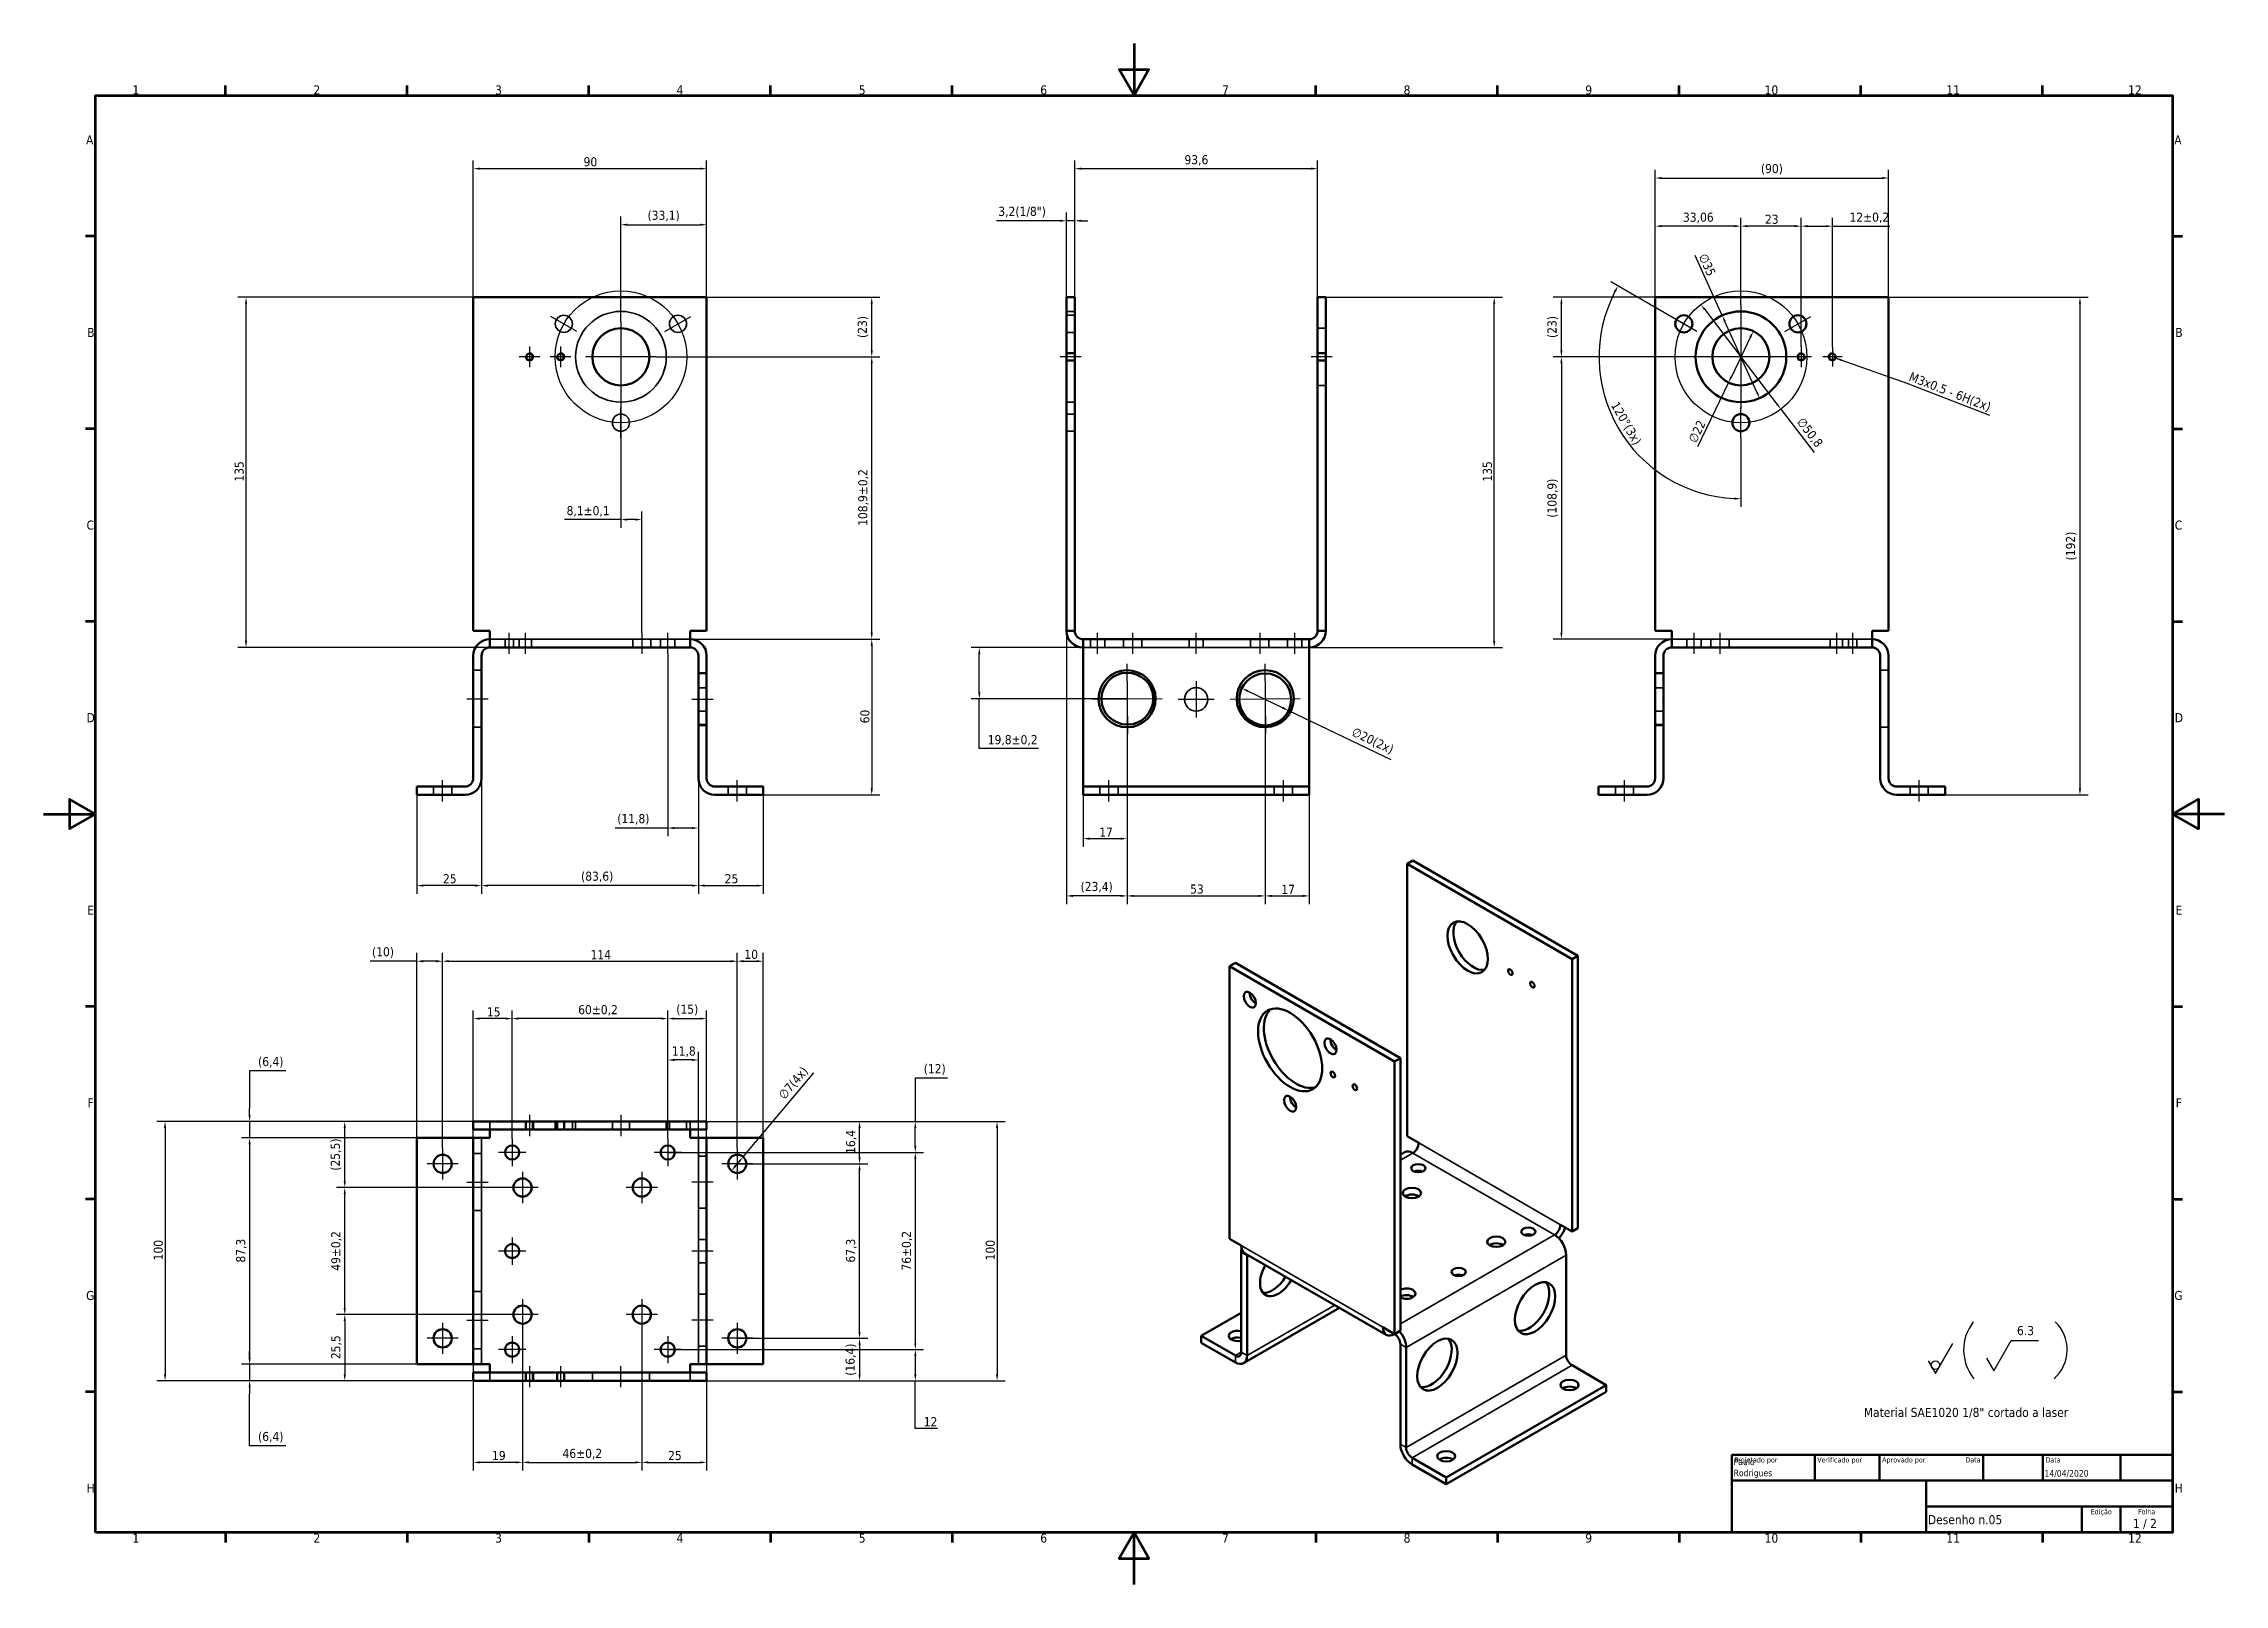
# Model space of a CAD drawing. Header units: millimetres. Extents: x 0 to 841, y 0 to 594.
import ezdxf
from ezdxf.enums import TextEntityAlignment as Align

# ---------------------------------------------------------------- set-up
doc = ezdxf.new("R2010")
doc.units = ezdxf.units.MM
for name, color, linetype, lineweight in [('Borda (ISO)', 7, 'Continuous', 70), ('Dimensão (ISO)', 7, 'Continuous', 25), ('Estreito visível (ISO)', 7, 'Continuous', 35), ('Geometria de rascunho (ISO)', 7, 'Continuous', 25), ('Linha de centro (ISO)', 7, 'Continuous', 25), ('Marca de centro (ISO)', 7, 'Continuous', 25), ('Oculto (ISO)', 7, 'Continuous', 35), ('Símbolo (ISO)', 7, 'Continuous', 25), ('Título (ISO)', 7, 'Continuous', 50), ('Visível (ISO)', 7, 'Continuous', 50)]:
    doc.layers.add(name, color=color, linetype=linetype, lineweight=lineweight)
doc.styles.add('Estilo de texto13', font='tahoma.ttf')
doc.styles.add('Estilo de texto14', font='tahoma.ttf')
doc.styles.add('Texto da nota (ISO)', font='tahoma.ttf')
doc.dimstyles.new('Padrão (ISO)', dxfattribs={"dimtxt": 3.5, "dimasz": 2.5, "dimexe": 3.175, "dimexo": 0, "dimgap": 0.762, "dimtad": 1, "dimrnd": 1e-08, "dimzin": 0, "dimtxsty": 'Texto da nota (ISO)', "dimcen": 0.09, "dimdle": 10, "dimclrd": 256, "dimclre": 256, "dimclrt": 256, "dimazin": 0, "dimtfac": 1.001486, "dimtmove": 0, "dimatfit": 3, "dimfxl": 1, "dimtolj": 1, "dimtzin": 0, "dimlwd": -1, "dimlwe": -1, "dimarcsym": 0})
doc.dimstyles.new('Padrão (ISO)$7', dxfattribs={"dimtxt": 3.5, "dimasz": 2.5, "dimexe": 3.175, "dimexo": 0, "dimgap": 0.762, "dimtad": 1, "dimrnd": 1e-08, "dimzin": 0, "dimtxsty": 'Texto da nota (ISO)', "dimcen": 0.09, "dimdle": 10, "dimclrd": 256, "dimclre": 256, "dimclrt": 256, "dimazin": 0, "dimtfac": 1.001486, "dimtmove": 0, "dimatfit": 3, "dimfxl": 1, "dimtolj": 1, "dimtzin": 0, "dimlwd": -1, "dimlwe": -1, "dimarcsym": 0})

msp = doc.modelspace()

# ---------------------------------------------------------------- texts
at = {"layer": 'Símbolo (ISO)', "insert": (718.804, 463.64), "char_height": 3.5, "width": 35.10364, "attachment_point": 7, "rotation": 338.743086, "line_spacing_factor": 0.6125, "style": 'Texto da nota (ISO)'}
msp.add_mtext('{M3x0.5 - 6H(2x)}', dxfattribs=at)
at = {"layer": 'Símbolo (ISO)', "insert": (701.938, 68.052), "char_height": 3.5, "width": 80.70989, "attachment_point": 1, "style": 'Texto da nota (ISO)'}
msp.add_mtext('{\\fTahoma|b0|i0;Material SAE1020 1/8" cortado a laser}', dxfattribs=at)

# ---------------------------------------------------------------- blocks, each defined once
blk = doc.blocks.new('Bordas Borda padrão')
at = {"layer": 'Borda (ISO)'}
for p, q in [((70.08, 574), (70.08, 577.9)), ((140.17, 574), (140.17, 577.9)), ((210.25, 574), (210.25, 577.9)), ((280.33, 574), (280.33, 577.9)), ((350.42, 574), (350.42, 577.9)), ((490.58, 574), (490.58, 577.9)), ((560.67, 574), (560.67, 577.9)), ((630.75, 574), (630.75, 577.9)), ((700.83, 574), (700.83, 577.9)), ((770.92, 574), (770.92, 577.9)), ((20, 519.75), (16.1, 519.75)), ((821, 519.75), (824.9, 519.75)), ((20, 445.5), (16.1, 445.5)), ((821, 445.5), (824.9, 445.5)), ((20, 371.25), (16.1, 371.25)), ((821, 371.25), (824.9, 371.25)), ((20, 222.75), (16.1, 222.75)), ((821, 222.75), (824.9, 222.75)), ((20, 148.5), (16.1, 148.5)), ((821, 148.5), (824.9, 148.5)), ((20, 74.25), (16.1, 74.25)), ((821, 74.25), (824.9, 74.25)), ((70.08, 20), (70.08, 16.1)), ((140.17, 20), (140.17, 16.1)), ((210.25, 20), (210.25, 16.1)), ((280.33, 20), (280.33, 16.1)), ((350.42, 20), (350.42, 16.1)), ((490.58, 20), (490.58, 16.1)), ((560.67, 20), (560.67, 16.1)), ((630.75, 20), (630.75, 16.1)), ((700.83, 20), (700.83, 16.1)), ((770.92, 20), (770.92, 16.1))]:
    blk.add_line(p, q, dxfattribs=at)
at = {"layer": 'Borda (ISO)', "flags": 128}
for points in [[(420.5, 594), (420.5, 574), (414.73, 584), (426.27, 584), (420.5, 574)], [(20, 20), (20, 574), (821, 574), (821, 20), (20, 20)], [(0, 297), (20, 297), (10, 302.77), (10, 291.23), (20, 297)], [(841, 297), (821, 297), (831, 302.77), (831, 291.23), (821, 297)], [(420.5, 0), (420.5, 20), (414.73, 10), (426.27, 10), (420.5, 20)]]:
    blk.add_lwpolyline(points, dxfattribs=at)
at = {"layer": 'Borda (ISO)', "char_height": 3.5, "attachment_point": 7, "style": 'Texto da nota (ISO)'}
for s, insert in [('1', (34.25, 574.4)), ('2', (104.06, 574.4)), ('3', (174.12, 574.33)), ('4', (244.07, 574.4)), ('5', (314.35, 574.33)), ('6', (384.34, 574.33)), ('7', (454.46, 574.4)), ('8', (524.48, 574.32)), ('9', (594.55, 574.33)), ('10', (663.69, 574.33)), ('11', (733.77, 574.4)), ('12', (803.86, 574.4)), ('A', (16.36, 555.13)), ('A', (821.66, 555.13)), ('B', (16.78, 480.88)), ('B', (822.08, 480.88)), ('C', (16.56, 406.56)), ('C', (821.86, 406.56)), ('D', (16.57, 332.38)), ('D', (821.87, 332.38)), ('E', (16.85, 258.13)), ('E', (822.15, 258.13)), ('F', (16.94, 183.88)), ('F', (822.24, 183.88)), ('G', (16.4, 109.56)), ('G', (821.7, 109.56)), ('H', (16.57, 35.38)), ('H', (821.87, 35.38)), ('1', (34.25, 16.1)), ('2', (104.06, 16.1)), ('3', (174.12, 16.03)), ('4', (244.07, 16.1)), ('5', (314.35, 16.03)), ('6', (384.34, 16.03)), ('7', (454.46, 16.1)), ('8', (524.48, 16.02)), ('9', (594.55, 16.03)), ('10', (663.69, 16.03)), ('11', (733.77, 16.1)), ('12', (803.86, 16.1))]:
    blk.add_mtext(s, dxfattribs=dict(at, insert=insert))
blk = doc.blocks.new('Blocos de títulos ISO')
at = {"layer": 'Título (ISO)'}
for p, q in [((270.07, 130), (100.07, 130)), ((100.07, 130), (100.07, 100)), ((132.07, 120), (132.07, 130)), ((157.07, 120), (157.07, 130)), ((197.07, 120), (197.07, 130)), ((220.07, 120), (220.07, 130)), ((250.07, 120), (250.07, 130)), ((270.07, 100), (270.07, 130)), ((100.07, 120), (270.07, 120)), ((175.07, 120), (175.07, 100)), ((270.07, 110), (175.07, 110)), ((235.07, 100), (235.07, 110)), ((250.07, 100), (250.07, 110)), ((100.07, 100), (270.07, 100))]:
    blk.add_line(p, q, dxfattribs=at)
at = {"layer": 'Título (ISO)', "style": 'Estilo de texto14'}
for s, p in [('Projetado por', (101.07, 129)), ('Verificado por', (133.07, 129)), ('Aprovado por', (158.07, 129)), ('Data', (221.07, 129))]:
    blk.add_text(s, height=2, dxfattribs=at).set_placement(p, align=Align.TOP_LEFT)
blk.add_text('Data', height=2, dxfattribs=at).set_placement((196.07, 129), align=Align.TOP_RIGHT)
for s, p in [('Edição', (242.57, 109)), ('Folha', (260.07, 109))]:
    blk.add_text(s, height=2, dxfattribs=at).set_placement(p, align=Align.TOP_CENTER)
at = {"layer": 'Título (ISO)', "style": 'Texto da nota (ISO)'}
blk.add_text('1 / 2 ', height=3.5, dxfattribs=at).set_placement((260.07, 103.5), align=Align.MIDDLE_CENTER)
at = {"layer": 'Título (ISO)'}
for tag, p, height, style in [('AUTOR_001', (100.82, 125.99), 2.5, 'Estilo de texto13'), ('AUTOR_002', (100.82, 121.71), 2.5, 'Estilo de texto13'), ('DATA_DE_CRIAÇÃO_001', (220.69, 121.54), 2.5, 'Estilo de texto13'), ('NÚMERO_DA_PEÇA_001', (175.72, 103.21), 3.5, 'Texto da nota (ISO)')]:
    blk.add_attdef(tag, p, '', height=height, dxfattribs=dict(at, style=style))
at = {"layer": 'Título (ISO)', "style": 'Estilo de texto13'}
for tag, p in [('VERIFICADO_POR', (133.07, 121)), ('APROVADO_POR_ENG.', (158.07, 121))]:
    blk.add_attdef(tag, text='', height=2.5, dxfattribs=at).set_placement(p, align=Align.BOTTOM_LEFT)
blk.add_attdef('DATA_DE_APROVAÇÃO_DA_ENG.', text='', height=2.5, dxfattribs=at).set_placement((196.07, 121), align=Align.BOTTOM_RIGHT)
at = {"layer": 'Título (ISO)', "style": 'Texto da nota (ISO)'}
for tag, p in [('EMPRESA', (137.41, 109.96)), ('TÍTULO', (222.57, 115)), ('NÚMERO_DE_REVISÃO', (242.57, 103.5))]:
    blk.add_attdef(tag, text='', height=3.5, dxfattribs=at).set_placement(p, align=Align.MIDDLE_CENTER)
blk = doc.blocks.new('*D5')
at = {"layer": 'Defpoints', "color": 0, "transparency": 16777216}
for p in [(78.07, 496.19), (165.7, 496.19), (172.07, 361.19)]:
    blk.add_point(p, dxfattribs=at)
at = {"layer": 'Dimensão (ISO)', "transparency": 16777216}
for p, q in [((165.7, 496.19), (74.89, 496.19)), ((78.07, 363.69), (78.07, 493.69)), ((172.07, 361.19), (74.89, 361.19))]:
    blk.add_line(p, q, dxfattribs=at)
for points in [[(77.65, 493.69), (78.48, 493.69), (78.07, 496.19)], [(77.65, 363.69), (78.48, 363.69), (78.07, 361.19)]]:
    blk.add_solid(points, dxfattribs=at)
at = {"layer": 'Dimensão (ISO)', "transparency": 16777216, "insert": (73.66, 425.14), "char_height": 3.5, "attachment_point": 1, "rotation": 90, "style": 'Texto da nota (ISO)'}
blk.add_mtext('\\A1;135', dxfattribs=at)
blk = doc.blocks.new('*D6')
at = {"layer": 'Defpoints', "color": 0, "transparency": 16777216}
for p in [(249.33, 364.38), (277.51, 304.38), (319.36, 304.38)]:
    blk.add_point(p, dxfattribs=at)
at = {"layer": 'Dimensão (ISO)', "transparency": 16777216}
for p, q in [((249.33, 364.38), (322.54, 364.38)), ((319.36, 361.88), (319.36, 306.88)), ((277.51, 304.38), (322.54, 304.38))]:
    blk.add_line(p, q, dxfattribs=at)
for points in [[(318.94, 361.88), (319.78, 361.88), (319.36, 364.38)], [(318.94, 306.88), (319.78, 306.88), (319.36, 304.38)]]:
    blk.add_solid(points, dxfattribs=at)
at = {"layer": 'Dimensão (ISO)', "transparency": 16777216, "insert": (314.96, 331.95), "char_height": 3.5, "attachment_point": 1, "rotation": 90, "style": 'Texto da nota (ISO)'}
blk.add_mtext('\\A1;60', dxfattribs=at)
blk = doc.blocks.new('*D7')
at = {"layer": 'Defpoints', "color": 0, "transparency": 16777216}
for p in [(236.13, 473.26), (319.36, 473.26), (249.33, 364.38)]:
    blk.add_point(p, dxfattribs=at)
at = {"layer": 'Dimensão (ISO)', "transparency": 16777216}
for p, q in [((236.13, 473.26), (322.54, 473.26)), ((319.36, 366.88), (319.36, 470.76)), ((249.33, 364.38), (322.54, 364.38))]:
    blk.add_line(p, q, dxfattribs=at)
for points in [[(318.94, 470.76), (319.78, 470.76), (319.36, 473.26)], [(318.94, 366.88), (319.78, 366.88), (319.36, 364.38)]]:
    blk.add_solid(points, dxfattribs=at)
at = {"layer": 'Dimensão (ISO)', "transparency": 16777216, "insert": (314.15, 408.09), "char_height": 3.5, "attachment_point": 1, "rotation": 90, "style": 'Texto da nota (ISO)'}
blk.add_mtext('\\A1;108,9{\\H3.5052;±0,2}', dxfattribs=at)
blk = doc.blocks.new('*D8')
at = {"layer": 'Defpoints', "color": 0, "transparency": 16777216}
for p in [(255.7, 524.19), (255.7, 496.19), (222.63, 486.76)]:
    blk.add_point(p, dxfattribs=at)
at = {"layer": 'Dimensão (ISO)', "transparency": 16777216}
for p, q in [((222.63, 486.76), (222.63, 527.37)), ((225.13, 524.19), (253.2, 524.19)), ((255.7, 496.19), (255.7, 527.37))]:
    blk.add_line(p, q, dxfattribs=at)
for points in [[(225.13, 524.61), (225.13, 523.78), (222.63, 524.19)], [(253.2, 524.61), (253.2, 523.78), (255.7, 524.19)]]:
    blk.add_solid(points, dxfattribs=at)
at = {"layer": 'Dimensão (ISO)', "transparency": 16777216, "insert": (232.9, 529.58), "char_height": 3.5, "attachment_point": 1, "style": 'Texto da nota (ISO)'}
blk.add_mtext('\\A1;(33,1)', dxfattribs=at)
blk = doc.blocks.new('*D9')
at = {"layer": 'Defpoints', "color": 0, "transparency": 16777216}
for p in [(222.63, 459.76), (222.63, 410.5), (230.7, 366.88)]:
    blk.add_point(p, dxfattribs=at)
at = {"layer": 'Dimensão (ISO)', "transparency": 16777216}
for p, q in [((222.63, 459.76), (222.63, 407.33)), ((230.7, 366.88), (230.7, 413.68)), ((222.63, 410.5), (200.92, 410.5)), ((228.2, 410.5), (225.13, 410.5))]:
    blk.add_line(p, q, dxfattribs=at)
for points in [[(225.13, 410.92), (225.13, 410.08), (222.63, 410.5)], [(228.2, 410.92), (228.2, 410.08), (230.7, 410.5)]]:
    blk.add_solid(points, dxfattribs=at)
at = {"layer": 'Dimensão (ISO)', "transparency": 16777216, "insert": (201.68, 415.71), "char_height": 3.5, "attachment_point": 1, "style": 'Texto da nota (ISO)'}
blk.add_mtext('\\A1;8,1{\\H3.5052;±0,1}', dxfattribs=at)
blk = doc.blocks.new('*D10')
at = {"layer": 'Defpoints', "color": 0, "transparency": 16777216}
for p in [(255.7, 545.8), (165.7, 496.19), (255.7, 496.19)]:
    blk.add_point(p, dxfattribs=at)
at = {"layer": 'Dimensão (ISO)', "transparency": 16777216}
for p, q in [((165.7, 496.19), (165.7, 548.97)), ((255.7, 496.19), (255.7, 548.97)), ((168.2, 545.8), (253.2, 545.8))]:
    blk.add_line(p, q, dxfattribs=at)
for points in [[(168.2, 546.22), (168.2, 545.38), (165.7, 545.8)], [(253.2, 546.22), (253.2, 545.38), (255.7, 545.8)]]:
    blk.add_solid(points, dxfattribs=at)
at = {"layer": 'Dimensão (ISO)', "transparency": 16777216, "insert": (208.24, 550.2), "char_height": 3.5, "attachment_point": 1, "style": 'Texto da nota (ISO)'}
blk.add_mtext('\\A1;90', dxfattribs=at)
blk = doc.blocks.new('*D11')
at = {"layer": 'Defpoints', "color": 0, "transparency": 16777216}
for p in [(168.88, 310.75), (252.51, 310.75), (168.88, 269.39)]:
    blk.add_point(p, dxfattribs=at)
at = {"layer": 'Dimensão (ISO)', "transparency": 16777216}
for p, q in [((168.88, 310.75), (168.88, 266.22)), ((252.51, 310.75), (252.51, 266.22)), ((250.01, 269.39), (171.38, 269.39))]:
    blk.add_line(p, q, dxfattribs=at)
for points in [[(171.38, 269.81), (171.38, 268.97), (168.88, 269.39)], [(250.01, 269.81), (250.01, 268.97), (252.51, 269.39)]]:
    blk.add_solid(points, dxfattribs=at)
at = {"layer": 'Dimensão (ISO)', "transparency": 16777216, "insert": (207.27, 274.78), "char_height": 3.5, "attachment_point": 1, "style": 'Texto da nota (ISO)'}
blk.add_mtext('\\A1;(83,6)', dxfattribs=at)
blk = doc.blocks.new('*D12')
at = {"layer": 'Defpoints', "color": 0, "transparency": 16777216}
for p in [(143.88, 304.38), (168.88, 310.75), (143.88, 269.39)]:
    blk.add_point(p, dxfattribs=at)
at = {"layer": 'Dimensão (ISO)', "transparency": 16777216}
for p, q in [((143.88, 304.38), (143.88, 266.22)), ((168.88, 310.75), (168.88, 266.22)), ((166.38, 269.39), (146.38, 269.39))]:
    blk.add_line(p, q, dxfattribs=at)
for points in [[(146.38, 269.81), (146.38, 268.97), (143.88, 269.39)], [(166.38, 269.81), (166.38, 268.97), (168.88, 269.39)]]:
    blk.add_solid(points, dxfattribs=at)
at = {"layer": 'Dimensão (ISO)', "transparency": 16777216, "insert": (154.01, 273.8), "char_height": 3.5, "attachment_point": 1, "style": 'Texto da nota (ISO)'}
blk.add_mtext('\\A1;25', dxfattribs=at)
blk = doc.blocks.new('*D13')
at = {"layer": 'Defpoints', "color": 0, "transparency": 16777216}
for p in [(252.51, 310.75), (277.51, 304.38), (277.51, 269.39)]:
    blk.add_point(p, dxfattribs=at)
at = {"layer": 'Dimensão (ISO)', "transparency": 16777216}
for p, q in [((252.51, 310.75), (252.51, 266.22)), ((277.51, 304.38), (277.51, 266.22)), ((255.01, 269.39), (275.01, 269.39))]:
    blk.add_line(p, q, dxfattribs=at)
for points in [[(255.01, 269.81), (255.01, 268.97), (252.51, 269.39)], [(275.01, 269.81), (275.01, 268.97), (277.51, 269.39)]]:
    blk.add_solid(points, dxfattribs=at)
at = {"layer": 'Dimensão (ISO)', "transparency": 16777216, "insert": (262.64, 273.8), "char_height": 3.5, "attachment_point": 1, "style": 'Texto da nota (ISO)'}
blk.add_mtext('\\A1;25', dxfattribs=at)
blk = doc.blocks.new('*D14')
at = {"layer": 'Defpoints', "color": 0, "transparency": 16777216}
for p in [(143.88, 240.25), (143.88, 172.12), (153.88, 168.12)]:
    blk.add_point(p, dxfattribs=at)
at = {"layer": 'Dimensão (ISO)', "transparency": 16777216}
for p, q in [((143.88, 240.25), (125.89, 240.25)), ((143.88, 172.12), (143.88, 243.42)), ((151.38, 240.25), (146.38, 240.25)), ((153.88, 168.12), (153.88, 243.42))]:
    blk.add_line(p, q, dxfattribs=at)
for points in [[(146.38, 240.67), (146.38, 239.83), (143.88, 240.25)], [(151.38, 240.67), (151.38, 239.83), (153.88, 240.25)]]:
    blk.add_solid(points, dxfattribs=at)
at = {"layer": 'Dimensão (ISO)', "transparency": 16777216, "insert": (126.65, 245.64), "char_height": 3.5, "attachment_point": 1, "style": 'Texto da nota (ISO)'}
blk.add_mtext('\\A1;(10)', dxfattribs=at)
blk = doc.blocks.new('*D15')
at = {"layer": 'Defpoints', "color": 0, "transparency": 16777216}
for p in [(267.51, 240.25), (153.88, 168.12), (267.51, 168.12)]:
    blk.add_point(p, dxfattribs=at)
at = {"layer": 'Dimensão (ISO)', "transparency": 16777216}
for p, q in [((153.88, 168.12), (153.88, 243.42)), ((156.38, 240.25), (265.01, 240.25)), ((267.51, 168.12), (267.51, 243.42))]:
    blk.add_line(p, q, dxfattribs=at)
for points in [[(156.38, 240.67), (156.38, 239.83), (153.88, 240.25)], [(265.01, 240.67), (265.01, 239.83), (267.51, 240.25)]]:
    blk.add_solid(points, dxfattribs=at)
at = {"layer": 'Dimensão (ISO)', "transparency": 16777216, "insert": (210.91, 244.52), "char_height": 3.5, "attachment_point": 1, "style": 'Texto da nota (ISO)'}
blk.add_mtext('\\A1;114', dxfattribs=at)
blk = doc.blocks.new('*D16')
at = {"layer": 'Defpoints', "color": 0, "transparency": 16777216}
for p in [(277.51, 240.25), (277.51, 172.12), (267.51, 168.12)]:
    blk.add_point(p, dxfattribs=at)
at = {"layer": 'Dimensão (ISO)', "transparency": 16777216}
for p, q in [((267.51, 168.12), (267.51, 243.42)), ((270.01, 240.25), (275.01, 240.25)), ((277.51, 172.12), (277.51, 243.42))]:
    blk.add_line(p, q, dxfattribs=at)
for points in [[(270.01, 240.67), (270.01, 239.83), (267.51, 240.25)], [(275.01, 240.67), (275.01, 239.83), (277.51, 240.25)]]:
    blk.add_solid(points, dxfattribs=at)
at = {"layer": 'Dimensão (ISO)', "transparency": 16777216, "insert": (270.25, 244.65), "char_height": 3.5, "attachment_point": 1, "style": 'Texto da nota (ISO)'}
blk.add_mtext('\\A1;10', dxfattribs=at)
blk = doc.blocks.new('*D17')
at = {"layer": 'Defpoints', "color": 0, "transparency": 16777216}
for p in [(255.7, 178.49), (255.7, 78.49), (367.7, 78.49)]:
    blk.add_point(p, dxfattribs=at)
at = {"layer": 'Dimensão (ISO)', "transparency": 16777216}
for p, q in [((255.7, 178.49), (370.87, 178.49)), ((367.7, 175.99), (367.7, 80.99)), ((255.7, 78.49), (370.87, 78.49))]:
    blk.add_line(p, q, dxfattribs=at)
for points in [[(367.28, 175.99), (368.11, 175.99), (367.7, 178.49)], [(367.28, 80.99), (368.11, 80.99), (367.7, 78.49)]]:
    blk.add_solid(points, dxfattribs=at)
at = {"layer": 'Dimensão (ISO)', "transparency": 16777216, "insert": (363.29, 124.91), "char_height": 3.5, "attachment_point": 1, "rotation": 90, "style": 'Texto da nota (ISO)'}
blk.add_mtext('\\A1;100', dxfattribs=at)
blk = doc.blocks.new('*D18')
at = {"layer": 'Defpoints', "color": 0, "transparency": 16777216}
for p in [(165.7, 178.49), (79.44, 172.12), (143.88, 172.12)]:
    blk.add_point(p, dxfattribs=at)
at = {"layer": 'Dimensão (ISO)', "transparency": 16777216}
for p, q in [((93.36, 197.92), (79.44, 197.92)), ((79.44, 197.92), (79.44, 183.49)), ((165.7, 178.49), (76.27, 178.49)), ((79.44, 180.99), (79.44, 183.49)), ((79.44, 178.49), (79.44, 172.12)), ((143.88, 172.12), (76.27, 172.12)), ((79.44, 169.62), (79.44, 167.12))]:
    blk.add_line(p, q, dxfattribs=at)
for points in [[(79.02, 180.99), (79.86, 180.99), (79.44, 178.49)], [(79.02, 169.62), (79.86, 169.62), (79.44, 172.12)]]:
    blk.add_solid(points, dxfattribs=at)
at = {"layer": 'Dimensão (ISO)', "transparency": 16777216, "insert": (82.7, 203.3), "char_height": 3.5, "attachment_point": 1, "style": 'Texto da nota (ISO)'}
blk.add_mtext('\\A1;(6,4)', dxfattribs=at)
blk = doc.blocks.new('*D19')
at = {"layer": 'Defpoints', "color": 0, "transparency": 16777216}
for p in [(143.88, 172.12), (79.44, 84.86), (143.88, 84.86)]:
    blk.add_point(p, dxfattribs=at)
at = {"layer": 'Dimensão (ISO)', "transparency": 16777216}
for p, q in [((143.88, 172.12), (76.27, 172.12)), ((79.44, 169.62), (79.44, 87.36)), ((143.88, 84.86), (76.27, 84.86))]:
    blk.add_line(p, q, dxfattribs=at)
for points in [[(79.02, 169.62), (79.86, 169.62), (79.44, 172.12)], [(79.02, 87.36), (79.86, 87.36), (79.44, 84.86)]]:
    blk.add_solid(points, dxfattribs=at)
at = {"layer": 'Dimensão (ISO)', "transparency": 16777216, "insert": (74.23, 124.05), "char_height": 3.5, "attachment_point": 1, "rotation": 90, "style": 'Texto da nota (ISO)'}
blk.add_mtext('\\A1;87,3', dxfattribs=at)
blk = doc.blocks.new('*D20')
at = {"layer": 'Defpoints', "color": 0, "transparency": 16777216}
for p in [(143.88, 84.86), (79.44, 78.49), (165.7, 78.49)]:
    blk.add_point(p, dxfattribs=at)
at = {"layer": 'Dimensão (ISO)', "transparency": 16777216}
for p, q in [((143.88, 84.86), (76.27, 84.86)), ((79.44, 87.36), (79.44, 89.86)), ((79.44, 84.86), (79.44, 78.49)), ((165.7, 78.49), (76.27, 78.49)), ((79.44, 75.99), (79.44, 73.49)), ((79.44, 53.38), (79.44, 73.49)), ((93.36, 53.38), (79.44, 53.38))]:
    blk.add_line(p, q, dxfattribs=at)
for points in [[(79.02, 87.36), (79.86, 87.36), (79.44, 84.86)], [(79.02, 75.99), (79.86, 75.99), (79.44, 78.49)]]:
    blk.add_solid(points, dxfattribs=at)
at = {"layer": 'Dimensão (ISO)', "transparency": 16777216, "insert": (82.7, 58.76), "char_height": 3.5, "attachment_point": 1, "style": 'Texto da nota (ISO)'}
blk.add_mtext('\\A1;(6,4)', dxfattribs=at)
blk = doc.blocks.new('*D21')
at = {"layer": 'Defpoints', "color": 0, "transparency": 16777216}
for p in [(267.51, 94.86), (255.7, 78.49), (314.66, 78.49)]:
    blk.add_point(p, dxfattribs=at)
at = {"layer": 'Dimensão (ISO)', "transparency": 16777216}
for p, q in [((267.51, 94.86), (317.84, 94.86)), ((314.66, 92.36), (314.66, 80.99)), ((255.7, 78.49), (317.84, 78.49))]:
    blk.add_line(p, q, dxfattribs=at)
for points in [[(314.25, 92.36), (315.08, 92.36), (314.66, 94.86)], [(314.25, 80.99), (315.08, 80.99), (314.66, 78.49)]]:
    blk.add_solid(points, dxfattribs=at)
at = {"layer": 'Dimensão (ISO)', "transparency": 16777216, "insert": (309.28, 80.42), "char_height": 3.5, "attachment_point": 1, "rotation": 90, "style": 'Texto da nota (ISO)'}
blk.add_mtext('\\A1;(16,4)', dxfattribs=at)
blk = doc.blocks.new('*D22')
at = {"layer": 'Defpoints', "color": 0, "transparency": 16777216}
for p in [(267.51, 162.12), (314.66, 162.12), (267.51, 94.86)]:
    blk.add_point(p, dxfattribs=at)
at = {"layer": 'Dimensão (ISO)', "transparency": 16777216}
for p, q in [((267.51, 162.12), (317.84, 162.12)), ((314.66, 97.36), (314.66, 159.62)), ((267.51, 94.86), (317.84, 94.86))]:
    blk.add_line(p, q, dxfattribs=at)
for points in [[(314.25, 159.62), (315.08, 159.62), (314.66, 162.12)], [(314.25, 97.36), (315.08, 97.36), (314.66, 94.86)]]:
    blk.add_solid(points, dxfattribs=at)
at = {"layer": 'Dimensão (ISO)', "transparency": 16777216, "insert": (309.46, 124.06), "char_height": 3.5, "attachment_point": 1, "rotation": 90, "style": 'Texto da nota (ISO)'}
blk.add_mtext('\\A1;67,3', dxfattribs=at)
blk = doc.blocks.new('*D23')
at = {"layer": 'Defpoints', "color": 0, "transparency": 16777216}
for p in [(255.7, 178.49), (314.66, 178.49), (267.51, 162.12)]:
    blk.add_point(p, dxfattribs=at)
at = {"layer": 'Dimensão (ISO)', "transparency": 16777216}
for p, q in [((255.7, 178.49), (317.84, 178.49)), ((314.66, 164.62), (314.66, 175.99)), ((267.51, 162.12), (317.84, 162.12))]:
    blk.add_line(p, q, dxfattribs=at)
for points in [[(314.25, 175.99), (315.08, 175.99), (314.66, 178.49)], [(314.25, 164.62), (315.08, 164.62), (314.66, 162.12)]]:
    blk.add_solid(points, dxfattribs=at)
at = {"layer": 'Dimensão (ISO)', "transparency": 16777216, "insert": (309.47, 165.96), "char_height": 3.5, "attachment_point": 1, "rotation": 90, "style": 'Texto da nota (ISO)'}
blk.add_mtext('\\A1;16,4', dxfattribs=at)
blk = doc.blocks.new('*D24')
at = {"layer": 'Defpoints', "color": 0, "transparency": 16777216}
for p in [(269.76, 164.8), (265.26, 159.45)]:
    blk.add_point(p, dxfattribs=at)
at = {"layer": 'Dimensão (ISO)', "transparency": 16777216}
for p, q in [((269.76, 164.8), (297.09, 197.26)), ((266.87, 161.36), (268.15, 162.89))]:
    blk.add_line(p, q, dxfattribs=at)
for points in [[(266.55, 161.63), (267.19, 161.09), (265.26, 159.45)], [(267.84, 163.16), (268.47, 162.62), (269.76, 164.8)]]:
    blk.add_solid(points, dxfattribs=at)
at = {"layer": 'Dimensão (ISO)', "transparency": 16777216, "insert": (283.03, 188.92), "char_height": 3.5, "attachment_point": 1, "rotation": 49.90963, "style": 'Texto da nota (ISO)'}
blk.add_mtext('\\A1;\\fTahoma|b0|i0;\\H3.5000;∅7(4x)', dxfattribs=at)
blk = doc.blocks.new('*D25')
at = {"layer": 'Defpoints', "color": 0, "transparency": 16777216}
for p in [(184.7, 97.99), (165.7, 84.86), (165.7, 47.03)]:
    blk.add_point(p, dxfattribs=at)
at = {"layer": 'Dimensão (ISO)', "transparency": 16777216}
for p, q in [((184.7, 97.99), (184.7, 43.86)), ((165.7, 84.86), (165.7, 43.86)), ((182.2, 47.03), (168.2, 47.03))]:
    blk.add_line(p, q, dxfattribs=at)
for points in [[(168.2, 47.45), (168.2, 46.62), (165.7, 47.03)], [(182.2, 47.45), (182.2, 46.62), (184.7, 47.03)]]:
    blk.add_solid(points, dxfattribs=at)
at = {"layer": 'Dimensão (ISO)', "transparency": 16777216, "insert": (172.93, 51.44), "char_height": 3.5, "attachment_point": 1, "style": 'Texto da nota (ISO)'}
blk.add_mtext('\\A1;19', dxfattribs=at)
blk = doc.blocks.new('*D26')
at = {"layer": 'Defpoints', "color": 0, "transparency": 16777216}
for p in [(184.7, 97.99), (230.7, 97.99), (230.7, 47.03)]:
    blk.add_point(p, dxfattribs=at)
at = {"layer": 'Dimensão (ISO)', "transparency": 16777216}
for p, q in [((184.7, 97.99), (184.7, 43.86)), ((230.7, 97.99), (230.7, 43.86)), ((187.2, 47.03), (228.2, 47.03))]:
    blk.add_line(p, q, dxfattribs=at)
for points in [[(187.2, 47.45), (187.2, 46.62), (184.7, 47.03)], [(228.2, 47.45), (228.2, 46.62), (230.7, 47.03)]]:
    blk.add_solid(points, dxfattribs=at)
at = {"layer": 'Dimensão (ISO)', "transparency": 16777216, "insert": (200.11, 52.25), "char_height": 3.5, "attachment_point": 1, "style": 'Texto da nota (ISO)'}
blk.add_mtext('\\A1;46{\\H3.5052;±0,2}', dxfattribs=at)
blk = doc.blocks.new('*D27')
at = {"layer": 'Defpoints', "color": 0, "transparency": 16777216}
for p in [(230.7, 97.99), (255.7, 84.86), (255.7, 47.03)]:
    blk.add_point(p, dxfattribs=at)
at = {"layer": 'Dimensão (ISO)', "transparency": 16777216}
for p, q in [((230.7, 97.99), (230.7, 43.86)), ((255.7, 84.86), (255.7, 43.86)), ((233.2, 47.03), (253.2, 47.03))]:
    blk.add_line(p, q, dxfattribs=at)
for points in [[(233.2, 47.45), (233.2, 46.62), (230.7, 47.03)], [(253.2, 47.45), (253.2, 46.62), (255.7, 47.03)]]:
    blk.add_solid(points, dxfattribs=at)
at = {"layer": 'Dimensão (ISO)', "transparency": 16777216, "insert": (240.82, 51.44), "char_height": 3.5, "attachment_point": 1, "style": 'Texto da nota (ISO)'}
blk.add_mtext('\\A1;25', dxfattribs=at)
blk = doc.blocks.new('*D28')
at = {"layer": 'Defpoints', "color": 0, "transparency": 16777216}
for p in [(184.7, 103.99), (116.13, 78.49), (165.7, 78.49)]:
    blk.add_point(p, dxfattribs=at)
at = {"layer": 'Dimensão (ISO)', "transparency": 16777216}
for p, q in [((184.7, 103.99), (112.95, 103.99)), ((116.13, 101.49), (116.13, 80.99)), ((165.7, 78.49), (112.95, 78.49))]:
    blk.add_line(p, q, dxfattribs=at)
for points in [[(115.71, 101.49), (116.55, 101.49), (116.13, 103.99)], [(115.71, 80.99), (116.55, 80.99), (116.13, 78.49)]]:
    blk.add_solid(points, dxfattribs=at)
at = {"layer": 'Dimensão (ISO)', "transparency": 16777216, "insert": (110.92, 86.83), "char_height": 3.5, "attachment_point": 1, "rotation": 90, "style": 'Texto da nota (ISO)'}
blk.add_mtext('\\A1;25,5', dxfattribs=at)
blk = doc.blocks.new('*D29')
at = {"layer": 'Defpoints', "color": 0, "transparency": 16777216}
for p in [(116.13, 152.99), (184.7, 152.99), (184.7, 103.99)]:
    blk.add_point(p, dxfattribs=at)
at = {"layer": 'Dimensão (ISO)', "transparency": 16777216}
for p, q in [((184.7, 152.99), (112.95, 152.99)), ((116.13, 106.49), (116.13, 150.49)), ((184.7, 103.99), (112.95, 103.99))]:
    blk.add_line(p, q, dxfattribs=at)
for points in [[(115.71, 150.49), (116.55, 150.49), (116.13, 152.99)], [(115.71, 106.49), (116.55, 106.49), (116.13, 103.99)]]:
    blk.add_solid(points, dxfattribs=at)
at = {"layer": 'Dimensão (ISO)', "transparency": 16777216, "insert": (110.92, 120.9), "char_height": 3.5, "attachment_point": 1, "rotation": 90, "style": 'Texto da nota (ISO)'}
blk.add_mtext('\\A1;49{\\H3.5052;±0,2}', dxfattribs=at)
blk = doc.blocks.new('*D30')
at = {"layer": 'Defpoints', "color": 0, "transparency": 16777216}
for p in [(116.13, 178.49), (165.7, 178.49), (184.7, 152.99)]:
    blk.add_point(p, dxfattribs=at)
at = {"layer": 'Dimensão (ISO)', "transparency": 16777216}
for p, q in [((165.7, 178.49), (112.95, 178.49)), ((116.13, 155.49), (116.13, 175.99)), ((184.7, 152.99), (112.95, 152.99))]:
    blk.add_line(p, q, dxfattribs=at)
for points in [[(115.71, 175.99), (116.55, 175.99), (116.13, 178.49)], [(115.71, 155.49), (116.55, 155.49), (116.13, 152.99)]]:
    blk.add_solid(points, dxfattribs=at)
at = {"layer": 'Dimensão (ISO)', "transparency": 16777216, "insert": (110.74, 159.48), "char_height": 3.5, "attachment_point": 1, "rotation": 90, "style": 'Texto da nota (ISO)'}
blk.add_mtext('\\A1;(25,5)', dxfattribs=at)
blk = doc.blocks.new('*D31')
at = {"layer": 'Defpoints', "color": 0, "transparency": 16777216}
for p in [(240.7, 358.69), (252.51, 310.75), (252.51, 291.58)]:
    blk.add_point(p, dxfattribs=at)
at = {"layer": 'Dimensão (ISO)', "transparency": 16777216}
for p, q in [((240.7, 358.69), (240.7, 288.4)), ((252.51, 310.75), (252.51, 288.4)), ((240.7, 291.58), (220.46, 291.58)), ((250.01, 291.58), (243.2, 291.58))]:
    blk.add_line(p, q, dxfattribs=at)
for points in [[(243.2, 291.99), (243.2, 291.16), (240.7, 291.58)], [(250.01, 291.99), (250.01, 291.16), (252.51, 291.58)]]:
    blk.add_solid(points, dxfattribs=at)
at = {"layer": 'Dimensão (ISO)', "transparency": 16777216, "insert": (221.22, 296.97), "char_height": 3.5, "attachment_point": 1, "style": 'Texto da nota (ISO)'}
blk.add_mtext('\\A1;(11,8)', dxfattribs=at)
blk = doc.blocks.new('*D32')
at = {"layer": 'Defpoints', "color": 0, "transparency": 16777216}
for p in [(240.7, 202.17), (240.7, 171.74), (252.51, 172.12)]:
    blk.add_point(p, dxfattribs=at)
at = {"layer": 'Dimensão (ISO)', "transparency": 16777216}
for p, q in [((240.7, 171.74), (240.7, 205.34)), ((250.01, 202.17), (243.2, 202.17)), ((252.51, 172.12), (252.51, 205.34))]:
    blk.add_line(p, q, dxfattribs=at)
for points in [[(243.2, 202.58), (243.2, 201.75), (240.7, 202.17)], [(250.01, 202.58), (250.01, 201.75), (252.51, 202.17)]]:
    blk.add_solid(points, dxfattribs=at)
at = {"layer": 'Dimensão (ISO)', "transparency": 16777216, "insert": (242.29, 207.38), "char_height": 3.5, "attachment_point": 1, "style": 'Texto da nota (ISO)'}
blk.add_mtext('\\A1;11,8', dxfattribs=at)
blk = doc.blocks.new('*D33')
at = {"layer": 'Defpoints', "color": 0, "transparency": 16777216}
for p in [(180.7, 218.12), (180.7, 171.74), (240.7, 171.74)]:
    blk.add_point(p, dxfattribs=at)
at = {"layer": 'Dimensão (ISO)', "transparency": 16777216}
for p, q in [((180.7, 171.74), (180.7, 221.3)), ((240.7, 171.74), (240.7, 221.3)), ((238.2, 218.12), (183.2, 218.12))]:
    blk.add_line(p, q, dxfattribs=at)
for points in [[(183.2, 218.54), (183.2, 217.71), (180.7, 218.12)], [(238.2, 218.54), (238.2, 217.71), (240.7, 218.12)]]:
    blk.add_solid(points, dxfattribs=at)
at = {"layer": 'Dimensão (ISO)', "transparency": 16777216, "insert": (206.15, 223.33), "char_height": 3.5, "attachment_point": 1, "style": 'Texto da nota (ISO)'}
blk.add_mtext('\\A1;60{\\H3.5052;±0,2}', dxfattribs=at)
blk = doc.blocks.new('*D34')
at = {"layer": 'Defpoints', "color": 0, "transparency": 16777216}
for p in [(165.7, 218.12), (165.7, 172.12), (180.7, 171.74)]:
    blk.add_point(p, dxfattribs=at)
at = {"layer": 'Dimensão (ISO)', "transparency": 16777216}
for p, q in [((165.7, 172.12), (165.7, 221.3)), ((180.7, 171.74), (180.7, 221.3)), ((178.2, 218.12), (168.2, 218.12))]:
    blk.add_line(p, q, dxfattribs=at)
for points in [[(168.2, 218.54), (168.2, 217.71), (165.7, 218.12)], [(178.2, 218.54), (178.2, 217.71), (180.7, 218.12)]]:
    blk.add_solid(points, dxfattribs=at)
at = {"layer": 'Dimensão (ISO)', "transparency": 16777216, "insert": (170.96, 222.47), "char_height": 3.5, "attachment_point": 1, "style": 'Texto da nota (ISO)'}
blk.add_mtext('\\A1;15', dxfattribs=at)
blk = doc.blocks.new('*D35')
at = {"layer": 'Defpoints', "color": 0, "transparency": 16777216}
for p in [(255.7, 218.12), (240.7, 171.74), (255.7, 172.12)]:
    blk.add_point(p, dxfattribs=at)
at = {"layer": 'Dimensão (ISO)', "transparency": 16777216}
for p, q in [((240.7, 171.74), (240.7, 221.3)), ((255.7, 172.12), (255.7, 221.3)), ((243.2, 218.12), (253.2, 218.12))]:
    blk.add_line(p, q, dxfattribs=at)
for points in [[(243.2, 218.54), (243.2, 217.71), (240.7, 218.12)], [(253.2, 218.54), (253.2, 217.71), (255.7, 218.12)]]:
    blk.add_solid(points, dxfattribs=at)
at = {"layer": 'Dimensão (ISO)', "transparency": 16777216, "insert": (243.98, 223.51), "char_height": 3.5, "attachment_point": 1, "style": 'Texto da nota (ISO)'}
blk.add_mtext('\\A1;(15)', dxfattribs=at)
blk = doc.blocks.new('*D36')
at = {"layer": 'Defpoints', "color": 0, "transparency": 16777216}
for p in [(255.7, 178.49), (336.16, 178.49), (240.7, 166.49)]:
    blk.add_point(p, dxfattribs=at)
at = {"layer": 'Dimensão (ISO)', "transparency": 16777216}
for p, q in [((348.62, 195.19), (336.16, 195.19)), ((336.16, 195.19), (336.16, 178.49)), ((255.7, 178.49), (339.34, 178.49)), ((336.16, 168.99), (336.16, 175.99)), ((240.7, 166.49), (339.34, 166.49))]:
    blk.add_line(p, q, dxfattribs=at)
for points in [[(335.75, 175.99), (336.58, 175.99), (336.16, 178.49)], [(335.75, 168.99), (336.58, 168.99), (336.16, 166.49)]]:
    blk.add_solid(points, dxfattribs=at)
at = {"layer": 'Dimensão (ISO)', "transparency": 16777216, "insert": (339.42, 200.57), "char_height": 3.5, "attachment_point": 1, "style": 'Texto da nota (ISO)'}
blk.add_mtext('\\A1;(12)', dxfattribs=at)
blk = doc.blocks.new('*D37')
at = {"layer": 'Defpoints', "color": 0, "transparency": 16777216}
for p in [(240.7, 166.49), (245.95, 90.49), (336.16, 90.49)]:
    blk.add_point(p, dxfattribs=at)
at = {"layer": 'Dimensão (ISO)', "transparency": 16777216}
for p, q in [((240.7, 166.49), (339.34, 166.49)), ((336.16, 163.99), (336.16, 92.99)), ((245.95, 90.49), (339.34, 90.49))]:
    blk.add_line(p, q, dxfattribs=at)
for points in [[(335.75, 163.99), (336.58, 163.99), (336.16, 166.49)], [(335.75, 92.99), (336.58, 92.99), (336.16, 90.49)]]:
    blk.add_solid(points, dxfattribs=at)
at = {"layer": 'Dimensão (ISO)', "transparency": 16777216, "insert": (330.95, 120.97), "char_height": 3.5, "attachment_point": 1, "rotation": 90, "style": 'Texto da nota (ISO)'}
blk.add_mtext('\\A1;76{\\H3.5052;±0,2}', dxfattribs=at)
blk = doc.blocks.new('*D38')
at = {"layer": 'Defpoints', "color": 0, "transparency": 16777216}
for p in [(240.7, 90.49), (255.7, 78.49), (336.16, 78.49)]:
    blk.add_point(p, dxfattribs=at)
at = {"layer": 'Dimensão (ISO)', "transparency": 16777216}
for p, q in [((240.7, 90.49), (339.34, 90.49)), ((336.16, 87.99), (336.16, 80.99)), ((255.7, 78.49), (339.34, 78.49)), ((336.16, 60.14), (336.16, 78.49)), ((344.7, 60.14), (336.16, 60.14))]:
    blk.add_line(p, q, dxfattribs=at)
for points in [[(335.75, 87.99), (336.58, 87.99), (336.16, 90.49)], [(335.75, 80.99), (336.58, 80.99), (336.16, 78.49)]]:
    blk.add_solid(points, dxfattribs=at)
at = {"layer": 'Dimensão (ISO)', "transparency": 16777216, "insert": (339.42, 64.47), "char_height": 3.5, "attachment_point": 1, "style": 'Texto da nota (ISO)'}
blk.add_mtext('\\A1;12', dxfattribs=at)
blk = doc.blocks.new('*D39')
at = {"layer": 'Defpoints', "color": 0, "transparency": 16777216}
for p in [(491.28, 545.8), (397.65, 496.19), (491.28, 496.19)]:
    blk.add_point(p, dxfattribs=at)
at = {"layer": 'Dimensão (ISO)', "transparency": 16777216}
for p, q in [((397.65, 496.19), (397.65, 548.97)), ((491.28, 496.19), (491.28, 548.97)), ((400.15, 545.8), (488.78, 545.8))]:
    blk.add_line(p, q, dxfattribs=at)
for points in [[(400.15, 546.22), (400.15, 545.38), (397.65, 545.8)], [(488.78, 546.22), (488.78, 545.38), (491.28, 545.8)]]:
    blk.add_solid(points, dxfattribs=at)
at = {"layer": 'Dimensão (ISO)', "transparency": 16777216, "insert": (439.96, 551), "char_height": 3.5, "attachment_point": 1, "style": 'Texto da nota (ISO)'}
blk.add_mtext('\\A1;93,6', dxfattribs=at)
blk = doc.blocks.new('*D40')
at = {"layer": 'Defpoints', "color": 0, "transparency": 16777216}
for p in [(394.47, 525.7), (394.47, 496.19), (397.65, 496.19)]:
    blk.add_point(p, dxfattribs=at)
at = {"layer": 'Dimensão (ISO)', "transparency": 16777216}
for p, q in [((391.97, 525.7), (367.42, 525.7)), ((394.47, 496.19), (394.47, 528.87)), ((397.65, 525.7), (394.47, 525.7)), ((397.65, 496.19), (397.65, 528.87)), ((400.15, 525.7), (402.65, 525.7))]:
    blk.add_line(p, q, dxfattribs=at)
for points in [[(391.97, 526.11), (391.97, 525.28), (394.47, 525.7)], [(400.15, 526.11), (400.15, 525.28), (397.65, 525.7)]]:
    blk.add_solid(points, dxfattribs=at)
at = {"layer": 'Dimensão (ISO)', "transparency": 16777216, "insert": (368.18, 531.09), "char_height": 3.5, "attachment_point": 1, "style": 'Texto da nota (ISO)'}
blk.add_mtext('\\A1;\\fTahoma|b0|i0;\\H3.5000;3,2(1/8")', dxfattribs=at)
blk = doc.blocks.new('*D41')
at = {"layer": 'Defpoints', "color": 0, "transparency": 16777216}
for p in [(494.47, 496.19), (559.41, 496.19), (488.1, 361.19)]:
    blk.add_point(p, dxfattribs=at)
at = {"layer": 'Dimensão (ISO)', "transparency": 16777216}
for p, q in [((494.47, 496.19), (562.59, 496.19)), ((559.41, 363.69), (559.41, 493.69)), ((488.1, 361.19), (562.59, 361.19))]:
    blk.add_line(p, q, dxfattribs=at)
for points in [[(559, 493.69), (559.83, 493.69), (559.41, 496.19)], [(559, 363.69), (559.83, 363.69), (559.41, 361.19)]]:
    blk.add_solid(points, dxfattribs=at)
at = {"layer": 'Dimensão (ISO)', "transparency": 16777216, "insert": (555.01, 425.14), "char_height": 3.5, "attachment_point": 1, "rotation": 90, "style": 'Texto da nota (ISO)'}
blk.add_mtext('\\A1;135', dxfattribs=at)
blk = doc.blocks.new('*D42')
at = {"layer": 'Defpoints', "color": 0, "transparency": 16777216}
for p in [(360.84, 361.19), (400.84, 361.19), (417.84, 341.42)]:
    blk.add_point(p, dxfattribs=at)
at = {"layer": 'Dimensão (ISO)', "transparency": 16777216}
for p, q in [((400.84, 361.19), (357.66, 361.19)), ((360.84, 343.92), (360.84, 358.69)), ((417.84, 341.42), (357.66, 341.42)), ((360.84, 322.2), (360.84, 341.42)), ((383.69, 322.2), (360.84, 322.2))]:
    blk.add_line(p, q, dxfattribs=at)
for points in [[(360.42, 358.69), (361.26, 358.69), (360.84, 361.19)], [(360.42, 343.92), (361.26, 343.92), (360.84, 341.42)]]:
    blk.add_solid(points, dxfattribs=at)
at = {"layer": 'Dimensão (ISO)', "transparency": 16777216, "insert": (364.1, 327.41), "char_height": 3.5, "attachment_point": 1, "style": 'Texto da nota (ISO)'}
blk.add_mtext('\\A1;19,8{\\H3.5052;±0,2}', dxfattribs=at)
blk = doc.blocks.new('*D43')
at = {"layer": 'Defpoints', "color": 0, "transparency": 16777216}
for p in [(394.47, 367.56), (417.84, 341.42), (394.47, 265.42)]:
    blk.add_point(p, dxfattribs=at)
at = {"layer": 'Dimensão (ISO)', "transparency": 16777216}
for p, q in [((394.47, 367.56), (394.47, 262.25)), ((417.84, 341.42), (417.84, 262.25)), ((415.34, 265.42), (396.97, 265.42))]:
    blk.add_line(p, q, dxfattribs=at)
for points in [[(396.97, 265.84), (396.97, 265.01), (394.47, 265.42)], [(415.34, 265.84), (415.34, 265.01), (417.84, 265.42)]]:
    blk.add_solid(points, dxfattribs=at)
at = {"layer": 'Dimensão (ISO)', "transparency": 16777216, "insert": (399.9, 270.81), "char_height": 3.5, "attachment_point": 1, "style": 'Texto da nota (ISO)'}
blk.add_mtext('\\A1;(23,4)', dxfattribs=at)
blk = doc.blocks.new('*D44')
at = {"layer": 'Defpoints', "color": 0, "transparency": 16777216}
for p in [(417.84, 341.42), (471.1, 341.45), (471.1, 265.42)]:
    blk.add_point(p, dxfattribs=at)
at = {"layer": 'Dimensão (ISO)', "transparency": 16777216}
for p, q in [((417.84, 341.42), (417.84, 262.25)), ((471.1, 341.45), (471.1, 262.25)), ((420.34, 265.42), (468.6, 265.42))]:
    blk.add_line(p, q, dxfattribs=at)
for points in [[(420.34, 265.84), (420.34, 265.01), (417.84, 265.42)], [(468.6, 265.84), (468.6, 265.01), (471.1, 265.42)]]:
    blk.add_solid(points, dxfattribs=at)
at = {"layer": 'Dimensão (ISO)', "transparency": 16777216, "insert": (442.13, 269.83), "char_height": 3.5, "attachment_point": 1, "style": 'Texto da nota (ISO)'}
blk.add_mtext('\\A1;53', dxfattribs=at)
blk = doc.blocks.new('*D45')
at = {"layer": 'Defpoints', "color": 0, "transparency": 16777216}
for p in [(471.1, 341.45), (488.1, 310.75), (488.1, 265.42)]:
    blk.add_point(p, dxfattribs=at)
at = {"layer": 'Dimensão (ISO)', "transparency": 16777216}
for p, q in [((471.1, 341.45), (471.1, 262.25)), ((488.1, 310.75), (488.1, 262.25)), ((473.6, 265.42), (485.6, 265.42))]:
    blk.add_line(p, q, dxfattribs=at)
for points in [[(473.6, 265.84), (473.6, 265.01), (471.1, 265.42)], [(485.6, 265.84), (485.6, 265.01), (488.1, 265.42)]]:
    blk.add_solid(points, dxfattribs=at)
at = {"layer": 'Dimensão (ISO)', "transparency": 16777216, "insert": (477.33, 269.7), "char_height": 3.5, "attachment_point": 1, "style": 'Texto da nota (ISO)'}
blk.add_mtext('\\A1;17', dxfattribs=at)
blk = doc.blocks.new('*D46')
at = {"layer": 'Defpoints', "color": 0, "transparency": 16777216}
for p in [(417.84, 341.42), (400.84, 310.75), (400.84, 287.49)]:
    blk.add_point(p, dxfattribs=at)
at = {"layer": 'Dimensão (ISO)', "transparency": 16777216}
for p, q in [((417.84, 341.42), (417.84, 284.31)), ((400.84, 310.75), (400.84, 284.31)), ((415.34, 287.49), (403.34, 287.49))]:
    blk.add_line(p, q, dxfattribs=at)
for points in [[(403.34, 287.9), (403.34, 287.07), (400.84, 287.49)], [(415.34, 287.9), (415.34, 287.07), (417.84, 287.49)]]:
    blk.add_solid(points, dxfattribs=at)
at = {"layer": 'Dimensão (ISO)', "transparency": 16777216, "insert": (407.07, 291.76), "char_height": 3.5, "attachment_point": 1, "style": 'Texto da nota (ISO)'}
blk.add_mtext('\\A1;17', dxfattribs=at)
blk = doc.blocks.new('*D47')
at = {"layer": 'Defpoints', "color": 0, "transparency": 16777216}
for p in [(255.7, 496.19), (319.36, 496.19), (236.13, 473.26)]:
    blk.add_point(p, dxfattribs=at)
at = {"layer": 'Dimensão (ISO)', "transparency": 16777216}
for p, q in [((255.7, 496.19), (322.54, 496.19)), ((319.36, 475.76), (319.36, 493.69)), ((236.13, 473.26), (322.54, 473.26))]:
    blk.add_line(p, q, dxfattribs=at)
for points in [[(318.94, 493.69), (319.78, 493.69), (319.36, 496.19)], [(318.94, 475.76), (319.78, 475.76), (319.36, 473.26)]]:
    blk.add_solid(points, dxfattribs=at)
at = {"layer": 'Dimensão (ISO)', "transparency": 16777216, "insert": (313.97, 480.51), "char_height": 3.5, "attachment_point": 1, "rotation": 90, "style": 'Texto da nota (ISO)'}
blk.add_mtext('\\A1;(23)', dxfattribs=at)
blk = doc.blocks.new('*D48')
at = {"layer": 'Defpoints', "color": 0, "transparency": 16777216}
for p in [(634.55, 473.26), (585.33, 364.38), (627.85, 364.38)]:
    blk.add_point(p, dxfattribs=at)
at = {"layer": 'Dimensão (ISO)', "transparency": 16777216}
for p, q in [((634.55, 473.26), (582.16, 473.26)), ((585.33, 470.76), (585.33, 366.88)), ((627.85, 364.38), (582.16, 364.38))]:
    blk.add_line(p, q, dxfattribs=at)
for points in [[(584.92, 470.76), (585.75, 470.76), (585.33, 473.26)], [(584.92, 366.88), (585.75, 366.88), (585.33, 364.38)]]:
    blk.add_solid(points, dxfattribs=at)
at = {"layer": 'Dimensão (ISO)', "transparency": 16777216, "insert": (579.94, 411.24), "char_height": 3.5, "attachment_point": 1, "rotation": 90, "style": 'Texto da nota (ISO)'}
blk.add_mtext('\\A1;(108,9)', dxfattribs=at)
blk = doc.blocks.new('*D49')
at = {"layer": 'Defpoints', "color": 0, "transparency": 16777216}
for p in [(585.33, 496.19), (621.48, 496.19), (654.55, 473.26)]:
    blk.add_point(p, dxfattribs=at)
at = {"layer": 'Dimensão (ISO)', "transparency": 16777216}
for p, q in [((621.48, 496.19), (582.16, 496.19)), ((585.33, 475.76), (585.33, 493.69)), ((654.55, 473.26), (582.16, 473.26))]:
    blk.add_line(p, q, dxfattribs=at)
for points in [[(584.92, 493.69), (585.75, 493.69), (585.33, 496.19)], [(584.92, 475.76), (585.75, 475.76), (585.33, 473.26)]]:
    blk.add_solid(points, dxfattribs=at)
at = {"layer": 'Dimensão (ISO)', "transparency": 16777216, "insert": (579.94, 480.51), "char_height": 3.5, "attachment_point": 1, "rotation": 90, "style": 'Texto da nota (ISO)'}
blk.add_mtext('\\A1;(23)', dxfattribs=at)
blk = doc.blocks.new('*D50')
at = {"layer": 'Defpoints', "color": 0, "transparency": 16777216}
for p in [(711.48, 542.19), (621.48, 496.19), (711.48, 496.19)]:
    blk.add_point(p, dxfattribs=at)
at = {"layer": 'Dimensão (ISO)', "transparency": 16777216}
for p, q in [((621.48, 496.19), (621.48, 545.37)), ((623.98, 542.19), (708.98, 542.19)), ((711.48, 496.19), (711.48, 545.37))]:
    blk.add_line(p, q, dxfattribs=at)
for points in [[(623.98, 542.61), (623.98, 541.78), (621.48, 542.19)], [(708.98, 542.61), (708.98, 541.78), (711.48, 542.19)]]:
    blk.add_solid(points, dxfattribs=at)
at = {"layer": 'Dimensão (ISO)', "transparency": 16777216, "insert": (662.27, 547.58), "char_height": 3.5, "attachment_point": 1, "style": 'Texto da nota (ISO)'}
blk.add_mtext('\\A1;(90)', dxfattribs=at)
blk = doc.blocks.new('*D51')
at = {"layer": 'Defpoints', "color": 0, "transparency": 16777216}
for p in [(637.57, 483.06), (654.55, 473.26), (600.66, 463.75), (654.55, 442.06)]:
    blk.add_point(p, dxfattribs=at)
at = {"layer": 'Dimensão (ISO)', "transparency": 16777216}
for p, q in [((637.57, 483.06), (604.41, 502.2)), ((654.55, 442.06), (654.55, 415.37))]:
    blk.add_line(p, q, dxfattribs=at)
blk.add_arc((654.55, 473.26), 54.71, 152.61817, 267.38183, dxfattribs=at)
for points in [[(605.6, 498.62), (606.33, 498.22), (607.16, 500.61)], [(652.06, 419.01), (652.04, 418.18), (654.55, 418.54)]]:
    blk.add_solid(points, dxfattribs=at)
at = {"layer": 'Dimensão (ISO)', "transparency": 16777216, "insert": (607.31, 456.41), "char_height": 3.5, "attachment_point": 1, "rotation": 300, "style": 'Texto da nota (ISO)'}
blk.add_mtext('\\A1;\\fTahoma|b0|i0;\\H3.5000;120°(3x)', dxfattribs=at)
blk = doc.blocks.new('*D52')
at = {"layer": 'Defpoints', "color": 0, "transparency": 16777216}
for p in [(621.48, 523.63), (621.48, 496.19), (654.55, 493.26)]:
    blk.add_point(p, dxfattribs=at)
at = {"layer": 'Dimensão (ISO)', "transparency": 16777216}
for p, q in [((621.48, 496.19), (621.48, 526.81)), ((652.05, 523.63), (623.98, 523.63)), ((654.55, 493.26), (654.55, 526.81))]:
    blk.add_line(p, q, dxfattribs=at)
for points in [[(623.98, 524.05), (623.98, 523.22), (621.48, 523.63)], [(652.05, 524.05), (652.05, 523.22), (654.55, 523.63)]]:
    blk.add_solid(points, dxfattribs=at)
at = {"layer": 'Dimensão (ISO)', "transparency": 16777216, "insert": (632.22, 528.84), "char_height": 3.5, "attachment_point": 1, "style": 'Texto da nota (ISO)'}
blk.add_mtext('\\A1;33,06', dxfattribs=at)
blk = doc.blocks.new('*D53')
at = {"layer": 'Defpoints', "color": 0, "transparency": 16777216}
for p in [(639.13, 493.44), (669.97, 453.07)]:
    blk.add_point(p, dxfattribs=at)
at = {"layer": 'Dimensão (ISO)', "transparency": 16777216}
for p, q in [((640.64, 491.45), (668.45, 455.06)), ((669.97, 453.07), (682.76, 436.33))]:
    blk.add_line(p, q, dxfattribs=at)
for points in [[(640.98, 491.7), (640.31, 491.2), (639.13, 493.44)], [(668.78, 455.31), (668.12, 454.81), (669.97, 453.07)]]:
    blk.add_solid(points, dxfattribs=at)
at = {"layer": 'Dimensão (ISO)', "transparency": 16777216, "insert": (678.72, 450.28), "char_height": 3.5, "attachment_point": 1, "rotation": 307.38252, "style": 'Texto da nota (ISO)'}
blk.add_mtext('\\A1;∅50,8', dxfattribs=at)
blk = doc.blocks.new('*D54')
at = {"layer": 'Defpoints', "color": 0, "transparency": 16777216}
for p in [(654.55, 523.63), (654.55, 493.26), (677.81, 477.25)]:
    blk.add_point(p, dxfattribs=at)
at = {"layer": 'Dimensão (ISO)', "transparency": 16777216}
for p, q in [((654.55, 493.26), (654.55, 526.81)), ((675.31, 523.63), (657.05, 523.63)), ((677.81, 477.25), (677.81, 526.81))]:
    blk.add_line(p, q, dxfattribs=at)
for points in [[(657.05, 524.05), (657.05, 523.22), (654.55, 523.63)], [(675.31, 524.05), (675.31, 523.22), (677.81, 523.63)]]:
    blk.add_solid(points, dxfattribs=at)
at = {"layer": 'Dimensão (ISO)', "transparency": 16777216, "insert": (663.82, 528.04), "char_height": 3.5, "attachment_point": 1, "style": 'Texto da nota (ISO)'}
blk.add_mtext('\\A1;23', dxfattribs=at)
blk = doc.blocks.new('*D55')
at = {"layer": 'Defpoints', "color": 0, "transparency": 16777216}
for p in [(689.81, 523.63), (677.81, 477.25), (689.81, 476.98)]:
    blk.add_point(p, dxfattribs=at)
at = {"layer": 'Dimensão (ISO)', "transparency": 16777216}
for p, q in [((677.81, 477.25), (677.81, 526.81)), ((680.31, 523.63), (687.31, 523.63)), ((689.81, 476.98), (689.81, 526.81)), ((689.81, 523.63), (711.94, 523.63))]:
    blk.add_line(p, q, dxfattribs=at)
for points in [[(680.31, 524.05), (680.31, 523.22), (677.81, 523.63)], [(687.31, 524.05), (687.31, 523.22), (689.81, 523.63)]]:
    blk.add_solid(points, dxfattribs=at)
at = {"layer": 'Dimensão (ISO)', "transparency": 16777216, "insert": (696.43, 528.85), "char_height": 3.5, "attachment_point": 1, "style": 'Texto da nota (ISO)'}
blk.add_mtext('\\A1;12{\\H3.5052;±0,2}', dxfattribs=at)
blk = doc.blocks.new('*D56')
at = {"layer": 'Defpoints', "color": 0, "transparency": 16777216}
for p in [(711.48, 496.19), (733.3, 304.38), (785.3, 304.38)]:
    blk.add_point(p, dxfattribs=at)
at = {"layer": 'Dimensão (ISO)', "transparency": 16777216}
for p, q in [((711.48, 496.19), (788.47, 496.19)), ((785.3, 493.69), (785.3, 306.88)), ((733.3, 304.38), (788.47, 304.38))]:
    blk.add_line(p, q, dxfattribs=at)
for points in [[(784.88, 493.69), (785.72, 493.69), (785.3, 496.19)], [(784.88, 306.88), (785.72, 306.88), (785.3, 304.38)]]:
    blk.add_solid(points, dxfattribs=at)
at = {"layer": 'Dimensão (ISO)', "transparency": 16777216, "insert": (779.91, 394.76), "char_height": 3.5, "attachment_point": 1, "rotation": 90, "style": 'Texto da nota (ISO)'}
blk.add_mtext('\\A1;(192)', dxfattribs=at)
blk = doc.blocks.new('*D57')
at = {"layer": 'Defpoints', "color": 0, "transparency": 16777216}
for p in [(165.7, 178.49), (46.85, 78.49), (165.7, 78.49)]:
    blk.add_point(p, dxfattribs=at)
at = {"layer": 'Dimensão (ISO)', "transparency": 16777216}
for p, q in [((165.7, 178.49), (43.67, 178.49)), ((46.85, 175.99), (46.85, 80.99)), ((165.7, 78.49), (43.67, 78.49))]:
    blk.add_line(p, q, dxfattribs=at)
for points in [[(46.43, 175.99), (47.26, 175.99), (46.85, 178.49)], [(46.43, 80.99), (47.26, 80.99), (46.85, 78.49)]]:
    blk.add_solid(points, dxfattribs=at)
at = {"layer": 'Dimensão (ISO)', "transparency": 16777216, "insert": (42.44, 124.91), "char_height": 3.5, "attachment_point": 1, "rotation": 90, "style": 'Texto da nota (ISO)'}
blk.add_mtext('\\A1;100', dxfattribs=at)
blk = doc.blocks.new('Identificador de textura de superfície1')
at = {"layer": 'Símbolo (ISO)'}
for p, q in [((729.54, 81.24), (736.25, 92.87)), ((726.71, 86.14), (729.54, 81.24))]:
    blk.add_line(p, q, dxfattribs=at)
blk.add_circle((729.54, 84.51), 1.63, dxfattribs=at)
blk = doc.blocks.new('Identificador de textura de superfície2')
at = {"layer": 'Símbolo (ISO)'}
for p, q in [((752.08, 82.37), (758.79, 93.99)), ((758.79, 93.99), (769.29, 93.99)), ((749.25, 87.27), (752.08, 82.37))]:
    blk.add_line(p, q, dxfattribs=at)
at = {"layer": 'Símbolo (ISO)', "insert": (761.02, 96.02), "char_height": 3.5, "attachment_point": 7, "style": 'Texto da nota (ISO)'}
blk.add_mtext('6.3', dxfattribs=at)
blk = doc.blocks.new('*D60')
at = {"layer": 'Defpoints', "color": 0, "transparency": 16777216}
for p in [(647.35, 489.2), (661.75, 457.31)]:
    blk.add_point(p, dxfattribs=at)
at = {"layer": 'Dimensão (ISO)', "transparency": 16777216}
for p, q in [((647.35, 489.2), (636.91, 512.31)), ((660.72, 459.58), (648.37, 486.93))]:
    blk.add_line(p, q, dxfattribs=at)
for points in [[(648.75, 487.1), (648, 486.75), (647.35, 489.2)], [(661.1, 459.76), (660.34, 459.41), (661.75, 457.31)]]:
    blk.add_solid(points, dxfattribs=at)
at = {"layer": 'Dimensão (ISO)', "transparency": 16777216, "insert": (641.36, 513.48), "char_height": 3.5, "attachment_point": 1, "rotation": 294.30018, "style": 'Texto da nota (ISO)'}
blk.add_mtext('\\A1;∅35', dxfattribs=at)
blk = doc.blocks.new('*D61')
at = {"layer": 'Defpoints', "color": 0, "transparency": 16777216}
for p in [(659.33, 483.16), (649.77, 463.35)]:
    blk.add_point(p, dxfattribs=at)
at = {"layer": 'Dimensão (ISO)', "transparency": 16777216}
for p, q in [((658.24, 480.91), (650.86, 465.6)), ((649.77, 463.35), (637.84, 438.6))]:
    blk.add_line(p, q, dxfattribs=at)
for points in [[(657.86, 481.09), (658.61, 480.73), (659.33, 483.16)], [(650.48, 465.78), (651.23, 465.42), (649.77, 463.35)]]:
    blk.add_solid(points, dxfattribs=at)
at = {"layer": 'Dimensão (ISO)', "transparency": 16777216, "insert": (634.09, 441.26), "char_height": 3.5, "attachment_point": 1, "rotation": 64.25768, "style": 'Texto da nota (ISO)'}
blk.add_mtext('\\A1;∅22', dxfattribs=at)
blk = doc.blocks.new('*D62')
at = {"layer": 'Defpoints', "color": 0, "transparency": 16777216}
for p in [(462.08, 345.5), (480.12, 336.86)]:
    blk.add_point(p, dxfattribs=at)
at = {"layer": 'Dimensão (ISO)', "transparency": 16777216}
for p, q in [((464.33, 344.42), (477.86, 337.94)), ((480.12, 336.86), (519.59, 317.95))]:
    blk.add_line(p, q, dxfattribs=at)
for points in [[(464.51, 344.8), (464.15, 344.04), (462.08, 345.5)], [(478.04, 338.32), (477.68, 337.56), (480.12, 336.86)]]:
    blk.add_solid(points, dxfattribs=at)
at = {"layer": 'Dimensão (ISO)', "transparency": 16777216, "insert": (505.62, 330.62), "char_height": 3.5, "attachment_point": 1, "rotation": 334.40551, "style": 'Texto da nota (ISO)'}
blk.add_mtext('\\A1;\\fTahoma|b0|i0;\\H3.5000;∅20(2x)', dxfattribs=at)

# ---------------------------------------------------------------- dimensions: what is measured, and where the dimension line sits
at = {"layer": 'Dimensão (ISO)'}
for base, p1, p2, override, picture, middle in [((255.696, 545.799), (165.696, 496.195), (255.696, 496.195), {"dimgap": 0.762, "dimdec": 0, "dimtol": 0, "dimlim": 0, "dimtp": 0, "dimtm": 0, "dimtdec": 2, "dimtofl": 0, "dimatfit": 1}, '*D10', (210.696, 545.799)), ((400.839, 287.486), (417.843, 341.425), (400.839, 310.75), {"dimgap": 0.762, "dimdec": 0, "dimtol": 0, "dimlim": 0, "dimtp": 0, "dimtm": 0, "dimtdec": 2, "dimtofl": 0, "dimatfit": 1}, '*D46', (409.341, 287.486)), ((143.881, 269.391), (168.881, 310.75), (143.881, 304.38), {"dimgap": 0.762, "dimdec": 0, "dimtol": 0, "dimlim": 0, "dimtp": 0, "dimtm": 0, "dimtdec": 2, "dimtofl": 0, "dimatfit": 1}, '*D12', (156.381, 269.391)), ((165.696, 218.123), (180.696, 171.743), (165.696, 172.123), {"dimgap": 0.762, "dimdec": 0, "dimtol": 0, "dimlim": 0, "dimtp": 0, "dimtm": 0, "dimtdec": 2, "dimtofl": 0, "dimatfit": 1}, '*D34', (173.196, 218.123)), ((240.696, 202.168), (252.511, 172.123), (240.696, 171.743), {"dimgap": 0.762, "dimdec": 1, "dimtol": 0, "dimlim": 0, "dimtp": 0, "dimtm": 0, "dimtdec": 2, "dimtofl": 0, "dimatfit": 1}, '*D32', (246.603, 202.168)), ((165.696, 47.035), (184.696, 97.993), (165.696, 84.863), {"dimgap": 0.762, "dimdec": 0, "dimtol": 0, "dimlim": 0, "dimtp": 0, "dimtm": 0, "dimtdec": 2, "dimtofl": 0, "dimatfit": 1}, '*D25', (175.196, 47.035))]:
    dim = msp.add_linear_dim(base=base, p1=p1, p2=p2, dimstyle='Padrão (ISO)', override=override, dxfattribs=at)
    dim.commit()
    dim.dimension.update_dxf_attribs({"geometry": picture, "text_midpoint": middle, "dimtype": 160})
for base, p1, p2, angle, override, picture, middle in [((491.284, 545.799), (397.654, 496.195), (491.284, 496.195), 180, {"dimgap": 0.762, "dimdec": 1, "dimtol": 0, "dimlim": 0, "dimtp": 0, "dimtm": 0, "dimtdec": 2, "dimtofl": 0, "dimatfit": 1}, '*D39', (444.469, 545.799)), ((621.484, 523.635), (654.548, 493.255), (621.484, 496.195), 180, {"dimgap": 0.762, "dimdec": 2, "dimtol": 0, "dimlim": 0, "dimtp": 0, "dimtm": 0, "dimtdec": 2, "dimtofl": 0, "dimatfit": 1}, '*D52', (638.016, 523.635)), ((654.548, 523.635), (677.811, 477.255), (654.548, 493.255), 180, {"dimgap": 0.762, "dimdec": 0, "dimtol": 0, "dimlim": 0, "dimtp": 0, "dimtm": 0, "dimtdec": 2, "dimtofl": 0, "dimatfit": 1}, '*D54', (666.179, 523.635)), ((689.811, 523.635), (677.811, 477.255), (689.811, 476.984), 180, {"dimgap": 0.762, "dimdec": 0, "dimtol": 1, "dimlim": 0, "dimtp": 0.2, "dimtm": 0.2, "dimtdec": 1, "dimtofl": 0, "dimatfit": 2}, '*D55', (703.801, 523.635)), ((78.066, 496.195), (172.066, 361.195), (165.696, 496.195), 90, {"dimgap": 0.762, "dimdec": 0, "dimtol": 0, "dimlim": 0, "dimtp": 0, "dimtm": 0, "dimtdec": 2, "dimtofl": 0, "dimatfit": 1}, '*D5', (78.066, 428.695)), ((559.415, 496.195), (488.099, 361.195), (494.469, 496.195), 90, {"dimgap": 0.762, "dimdec": 0, "dimtol": 0, "dimlim": 0, "dimtp": 0, "dimtm": 0, "dimtdec": 2, "dimtofl": 0, "dimatfit": 1}, '*D41', (559.415, 428.695)), ((319.361, 473.255), (249.326, 364.38), (236.132, 473.255), 270, {"dimgap": 0.762, "dimdec": 1, "dimtol": 1, "dimlim": 0, "dimtp": 0.2, "dimtm": 0.2, "dimtdec": 1, "dimtofl": 0, "dimatfit": 1}, '*D7', (319.361, 418.818)), ((222.632, 410.501), (230.696, 366.88), (222.632, 459.755), 180, {"dimgap": 0.762, "dimdec": 1, "dimtol": 1, "dimlim": 0, "dimtp": 0.1, "dimtm": 0.1, "dimtdec": 1, "dimtofl": 0, "dimatfit": 2}, '*D9', (209.867, 410.501)), ((319.361, 304.38), (249.326, 364.38), (277.511, 304.38), 270, {"dimgap": 0.762, "dimdec": 0, "dimtol": 0, "dimlim": 0, "dimtp": 0, "dimtm": 0, "dimtdec": 2, "dimtofl": 0, "dimatfit": 1}, '*D6', (319.361, 334.38)), ((360.839, 361.195), (417.843, 341.425), (400.839, 361.195), 90, {"dimgap": 0.762, "dimtih": 1, "dimtoh": 1, "dimdec": 1, "dimtol": 1, "dimlim": 0, "dimtp": 0.2, "dimtm": 0.2, "dimtdec": 1, "dimtofl": 0, "dimtmove": 1, "dimatfit": 2}, '*D42', (361.347, 322.197)), ((471.103, 265.425), (417.843, 341.425), (471.103, 341.448), 180, {"dimgap": 0.762, "dimdec": 0, "dimtol": 0, "dimlim": 0, "dimtp": 0, "dimtm": 0, "dimtdec": 2, "dimtofl": 0, "dimatfit": 1}, '*D44', (444.473, 265.425)), ((488.099, 265.425), (471.103, 341.448), (488.099, 310.75), 180, {"dimgap": 0.762, "dimdec": 0, "dimtol": 0, "dimlim": 0, "dimtp": 0, "dimtm": 0, "dimtdec": 2, "dimtofl": 0, "dimatfit": 1}, '*D45', (479.601, 265.425)), ((277.511, 269.391), (252.511, 310.75), (277.511, 304.38), 180, {"dimgap": 0.762, "dimdec": 0, "dimtol": 0, "dimlim": 0, "dimtp": 0, "dimtm": 0, "dimtdec": 2, "dimtofl": 0, "dimatfit": 1}, '*D13', (265.011, 269.391)), ((267.511, 240.249), (153.881, 168.123), (267.511, 168.123), 180, {"dimgap": 0.762, "dimdec": 0, "dimtol": 0, "dimlim": 0, "dimtp": 0, "dimtm": 0, "dimtdec": 2, "dimtofl": 0, "dimatfit": 1}, '*D15', (214.529, 240.249)), ((277.511, 240.249), (267.511, 168.123), (277.511, 172.123), 180, {"dimgap": 0.762, "dimdec": 0, "dimtol": 0, "dimlim": 0, "dimtp": 0, "dimtm": 0, "dimtdec": 2, "dimtofl": 0, "dimatfit": 1}, '*D16', (272.511, 240.249)), ((180.696, 218.123), (240.696, 171.743), (180.696, 171.743), 180, {"dimgap": 0.762, "dimdec": 0, "dimtol": 1, "dimlim": 0, "dimtp": 0.2, "dimtm": 0.2, "dimtdec": 1, "dimtofl": 0, "dimatfit": 1}, '*D33', (213.689, 218.123)), ((46.845, 78.493), (165.696, 178.493), (165.696, 78.493), 90, {"dimgap": 0.762, "dimdec": 0, "dimtol": 0, "dimlim": 0, "dimtp": 0, "dimtm": 0, "dimtdec": 2, "dimtofl": 0, "dimatfit": 1}, '*D57', (46.845, 128.493)), ((367.696, 78.493), (255.696, 178.493), (255.696, 78.493), 90, {"dimgap": 0.762, "dimdec": 0, "dimtol": 0, "dimlim": 0, "dimtp": 0, "dimtm": 0, "dimtdec": 2, "dimtofl": 0, "dimatfit": 1}, '*D17', (367.696, 128.493)), ((314.663, 178.493), (267.511, 162.123), (255.696, 178.493), 90, {"dimgap": 0.762, "dimdec": 1, "dimtol": 0, "dimlim": 0, "dimtp": 0, "dimtm": 0, "dimtdec": 2, "dimtofl": 0, "dimatfit": 1}, '*D23', (314.663, 170.308)), ((79.441, 84.863), (143.881, 172.123), (143.881, 84.863), 270, {"dimgap": 0.762, "dimdec": 1, "dimtol": 0, "dimlim": 0, "dimtp": 0, "dimtm": 0, "dimtdec": 2, "dimtofl": 0, "dimatfit": 1}, '*D19', (79.441, 128.493)), ((336.162, 90.493), (240.696, 166.493), (245.946, 90.493), 90, {"dimgap": 0.762, "dimdec": 0, "dimtol": 1, "dimlim": 0, "dimtp": 0.2, "dimtm": 0.2, "dimtdec": 1, "dimtofl": 0, "dimatfit": 1}, '*D37', (336.162, 128.493)), ((314.663, 162.123), (267.511, 94.863), (267.511, 162.123), 90, {"dimgap": 0.762, "dimdec": 1, "dimtol": 0, "dimlim": 0, "dimtp": 0, "dimtm": 0, "dimtdec": 2, "dimtofl": 0, "dimatfit": 1}, '*D22', (314.663, 128.493)), ((116.129, 152.993), (184.696, 103.993), (184.696, 152.993), 90, {"dimgap": 0.762, "dimdec": 0, "dimtol": 1, "dimlim": 0, "dimtp": 0.2, "dimtm": 0.2, "dimtdec": 1, "dimtofl": 0, "dimatfit": 1}, '*D29', (116.129, 128.493)), ((116.129, 78.493), (184.696, 103.993), (165.696, 78.493), 270, {"dimgap": 0.762, "dimdec": 1, "dimtol": 0, "dimlim": 0, "dimtp": 0, "dimtm": 0, "dimtdec": 2, "dimtofl": 0, "dimatfit": 1}, '*D28', (116.129, 91.243)), ((230.696, 47.035), (184.696, 97.993), (230.696, 97.993), 180, {"dimgap": 0.762, "dimdec": 0, "dimtol": 1, "dimlim": 0, "dimtp": 0.2, "dimtm": 0.2, "dimtdec": 1, "dimtofl": 0, "dimatfit": 1}, '*D26', (207.696, 47.035)), ((255.696, 47.035), (230.696, 97.993), (255.696, 84.863), 180, {"dimgap": 0.762, "dimdec": 0, "dimtol": 0, "dimlim": 0, "dimtp": 0, "dimtm": 0, "dimtdec": 2, "dimtofl": 0, "dimatfit": 1}, '*D27', (243.196, 47.035)), ((336.162, 78.493), (240.696, 90.493), (255.696, 78.493), 270, {"dimgap": 0.762, "dimtih": 1, "dimtoh": 1, "dimdec": 0, "dimtol": 0, "dimlim": 0, "dimtp": 0, "dimtm": 0, "dimtdec": 2, "dimtofl": 0, "dimtmove": 1, "dimatfit": 2}, '*D38', (336.587, 60.139))]:
    dim = msp.add_linear_dim(base=base, p1=p1, p2=p2, angle=angle, dimstyle='Padrão (ISO)', override=override, dxfattribs=at)
    dim.commit()
    dim.dimension.update_dxf_attribs({"geometry": picture, "text_midpoint": middle, "dimtype": 160})
for base, p1, p2, override, picture, middle in [((711.484, 542.195), (621.484, 496.195), (711.484, 496.195), {"dimgap": 0.762, "dimdec": 0, "dimtol": 0, "dimlim": 0, "dimtp": 0, "dimtm": 0, "dimtdec": 2, "dimtofl": 0, "dimatfit": 1}, '*D50', (666.484, 542.195)), ((252.511, 291.577), (240.696, 358.695), (252.511, 310.75), {"dimgap": 0.762, "dimdec": 1, "dimtol": 0, "dimlim": 0, "dimtp": 0, "dimtm": 0, "dimtdec": 2, "dimtofl": 0, "dimatfit": 2}, '*D31', (227.478, 291.577)), ((168.881, 269.391), (252.511, 310.75), (168.881, 310.75), {"dimgap": 0.762, "dimdec": 1, "dimtol": 0, "dimlim": 0, "dimtp": 0, "dimtm": 0, "dimtdec": 2, "dimtofl": 0, "dimatfit": 1}, '*D11', (213.534, 269.391))]:
    dim = msp.add_linear_dim(base=base, p1=p1, p2=p2, text='(<>)', dimstyle='Padrão (ISO)', override=override, dxfattribs=at)
    dim.commit()
    dim.dimension.update_dxf_attribs({"geometry": picture, "text_midpoint": middle, "dimtype": 160})
for base, p1, p2, angle, text, override, picture, middle in [((394.469, 525.698), (397.654, 496.195), (394.469, 496.195), 180, '\\fTahoma|b0|i0;\\H3.5000;<>(1/8")', {"dimgap": 0.762, "dimdec": 1, "dimtol": 0, "dimlim": 0, "dimtp": 0, "dimtm": 0, "dimtdec": 2, "dimtofl": 1, "dimatfit": 1}, '*D40', (377.651, 525.698)), ((255.696, 524.195), (222.632, 486.755), (255.696, 496.195), 180, '(<>)', {"dimgap": 0.762, "dimdec": 1, "dimtol": 0, "dimlim": 0, "dimtp": 0, "dimtm": 0, "dimtdec": 2, "dimtofl": 0, "dimatfit": 1}, '*D8', (239.164, 524.195)), ((319.361, 496.195), (236.132, 473.255), (255.696, 496.195), 90, '(<>)', {"dimgap": 0.762, "dimdec": 0, "dimtol": 0, "dimlim": 0, "dimtp": 0, "dimtm": 0, "dimtdec": 2, "dimtofl": 0, "dimatfit": 1}, '*D47', (319.361, 484.725)), ((585.332, 496.195), (654.548, 473.255), (621.484, 496.195), 270, '(<>)', {"dimgap": 0.762, "dimdec": 0, "dimtol": 0, "dimlim": 0, "dimtp": 0, "dimtm": 0, "dimtdec": 2, "dimtofl": 0, "dimatfit": 1}, '*D49', (585.332, 484.725)), ((785.299, 304.38), (711.484, 496.195), (733.299, 304.38), 270, '(<>)', {"dimgap": 0.762, "dimdec": 0, "dimtol": 0, "dimlim": 0, "dimtp": 0, "dimtm": 0, "dimtdec": 2, "dimtofl": 0, "dimatfit": 1}, '*D56', (785.299, 400.287)), ((585.332, 364.38), (634.548, 473.255), (627.854, 364.38), 90, '(<>)', {"dimgap": 0.762, "dimdec": 1, "dimtol": 0, "dimlim": 0, "dimtp": 0, "dimtm": 0, "dimtdec": 2, "dimtofl": 0, "dimatfit": 1}, '*D48', (585.332, 418.818)), ((394.469, 265.425), (417.843, 341.425), (394.469, 367.565), 180, '(<>)', {"dimgap": 0.762, "dimdec": 1, "dimtol": 0, "dimlim": 0, "dimtp": 0, "dimtm": 0, "dimtdec": 2, "dimtofl": 0, "dimatfit": 1}, '*D43', (406.156, 265.425)), ((143.881, 240.249), (153.881, 168.123), (143.881, 172.123), 180, '(<>)', {"dimgap": 0.762, "dimdec": 0, "dimtol": 0, "dimlim": 0, "dimtp": 0, "dimtm": 0, "dimtdec": 2, "dimtofl": 0, "dimatfit": 2}, '*D14', (130.871, 240.249)), ((255.696, 218.123), (240.696, 171.743), (255.696, 172.123), 180, '(<>)', {"dimgap": 0.762, "dimdec": 0, "dimtol": 0, "dimlim": 0, "dimtp": 0, "dimtm": 0, "dimtdec": 2, "dimtofl": 0, "dimatfit": 1}, '*D35', (248.196, 218.123)), ((79.441, 172.123), (165.696, 178.493), (143.881, 172.123), 90, '(<>)', {"dimgap": 0.762, "dimtih": 1, "dimtoh": 1, "dimdec": 1, "dimtol": 0, "dimlim": 0, "dimtp": 0, "dimtm": 0, "dimtdec": 2, "dimtofl": 1, "dimtmove": 1, "dimatfit": 1}, '*D18', (79.836, 197.915)), ((336.162, 178.493), (240.696, 166.493), (255.696, 178.493), 90, '(<>)', {"dimgap": 0.762, "dimtih": 1, "dimtoh": 1, "dimdec": 0, "dimtol": 0, "dimlim": 0, "dimtp": 0, "dimtm": 0, "dimtdec": 2, "dimtofl": 0, "dimtmove": 1, "dimatfit": 2}, '*D36', (336.558, 195.186)), ((116.129, 178.493), (184.696, 152.993), (165.696, 178.493), 90, '(<>)', {"dimgap": 0.762, "dimdec": 1, "dimtol": 0, "dimlim": 0, "dimtp": 0, "dimtm": 0, "dimtdec": 2, "dimtofl": 0, "dimatfit": 1}, '*D30', (116.129, 165.743)), ((314.663, 78.493), (267.511, 94.863), (255.696, 78.493), 90, '(<>)', {"dimgap": 0.762, "dimdec": 1, "dimtol": 0, "dimlim": 0, "dimtp": 0, "dimtm": 0, "dimtdec": 2, "dimtofl": 0, "dimatfit": 1}, '*D21', (314.663, 86.678)), ((79.441, 78.493), (143.881, 84.863), (165.696, 78.493), 270, '(<>)', {"dimgap": 0.762, "dimtih": 1, "dimtoh": 1, "dimdec": 1, "dimtol": 0, "dimlim": 0, "dimtp": 0, "dimtm": 0, "dimtdec": 2, "dimtofl": 1, "dimtmove": 1, "dimatfit": 1}, '*D20', (79.935, 53.377))]:
    dim = msp.add_linear_dim(base=base, p1=p1, p2=p2, angle=angle, text=text, dimstyle='Padrão (ISO)', override=override, dxfattribs=at)
    dim.commit()
    dim.dimension.update_dxf_attribs({"geometry": picture, "text_midpoint": middle, "dimtype": 160})
for p1, p2, override, picture, middle in [((661.749, 457.306), (647.346, 489.205), {"dimgap": 0.762, "dimdec": 0, "dimlfac": 1, "dimtol": 0, "dimlim": 0, "dimtp": 0, "dimtm": 0, "dimtdec": 2, "dimatfit": 2}, '*D60', (638.999, 507.693)), ((639.127, 493.438), (669.969, 453.072), {"dimgap": 0.762, "dimdec": 1, "dimlfac": 1, "dimtol": 0, "dimlim": 0, "dimtp": 0, "dimtm": 0, "dimtdec": 2, "dimatfit": 2}, '*D53', (678.419, 442.013)), ((659.325, 483.164), (649.77, 463.347), {"dimgap": 0.762, "dimdec": 0, "dimlfac": 1, "dimtol": 0, "dimlim": 0, "dimtp": 0, "dimtm": 0, "dimtdec": 2, "dimatfit": 2}, '*D61', (640.049, 443.187))]:
    dim = msp.add_diameter_dim_2p(p1=p1, p2=p2, dimstyle='Padrão (ISO)', override=override, dxfattribs=at)
    dim.commit()
    dim.dimension.update_dxf_attribs({"geometry": picture, "text_midpoint": middle, "dimtype": 163})
dim = msp.add_angular_dim_3p(base=(600.664, 463.754), center=(654.548, 473.255), p1=(637.574, 483.055), p2=(654.548, 442.055), text='\\fTahoma|b0|i0;\\H3.5000;<>(3x)', dimstyle='Padrão (ISO)', override={"dimgap": 0.762, "dimadec": 0, "dimtol": 0, "dimlim": 0, "dimtp": 0, "dimtm": 0, "dimtdec": 2}, dxfattribs=at)
dim.commit()
dim.dimension.update_dxf_attribs({"geometry": '*D51', "text_midpoint": (607.164, 445.898), "dimtype": 165})
for p1, p2, text, picture, middle in [((462.08, 345.5), (480.117, 336.86), '\\fTahoma|b0|i0;\\H3.5000;<>(2x)', '*D62', (511.098, 322.02)), ((265.257, 159.446), (269.765, 164.801), '\\fTahoma|b0|i0;\\H3.5000;<>(4x)', '*D24', (291.873, 191.064))]:
    dim = msp.add_diameter_dim_2p(p1=p1, p2=p2, text=text, dimstyle='Padrão (ISO)', override={"dimgap": 0.762, "dimdec": 0, "dimlfac": 1, "dimtol": 0, "dimlim": 0, "dimtp": 0, "dimtm": 0, "dimtdec": 2, "dimatfit": 2}, dxfattribs=at)
    dim.commit()
    dim.dimension.update_dxf_attribs({"geometry": picture, "text_midpoint": middle, "dimtype": 163})

# ---------------------------------------------------------------- linework, layer by layer
at = {"layer": 'Estreito visível (ISO)'}
for p, q in [((530.292, 170.186), (584.923, 138.645)), ((528.04, 166.286), (523.221, 163.503)), ((582.671, 134.744), (528.04, 166.286)), ((523.221, 100.421), (582.671, 134.744)), ((461.834, 130.662), (516.465, 99.121)), ((464.086, 126.761), (461.834, 128.061)), ((464.472, 126.984), (464.086, 126.761)), ((587.176, 126.943), (525.473, 91.319)), ((464.086, 88.173), (497.89, 107.69)), ((525.473, 91.319), (523.221, 92.619)), ((459.582, 88.173), (461.834, 89.474)), ((459.582, 85.573), (459.582, 88.173)), ((461.834, 89.474), (464.086, 88.173)), ((525.473, 52.731), (587.176, 88.355)), ((589.428, 84.454), (527.726, 48.831)), ((523.221, 54.032), (525.473, 52.731)), ((527.726, 48.831), (527.726, 46.23))]:
    msp.add_line(p, q, dxfattribs=at)
for centre, start, end in [((187.369, 473.255), 170, 80), ((199.369, 473.255), 170, 80), ((677.811, 473.255), 100, 10), ((689.811, 473.255), 100, 10)]:
    msp.add_arc(centre, 1.5, start, end, dxfattribs=at)
at = {"layer": 'Geometria de rascunho (ISO)'}
for centre, radius, start, end in [((758.032, 90.391), 17.584, 141.976996, 219.168882), ((765.49, 90.455), 14.887, 311.380103, 46.328371)]:
    msp.add_arc(centre, radius, start, end, dxfattribs=at)
at = {"layer": 'Linha de centro (ISO)', "linetype": 'Continuous'}
for p, q in [((400.154, 473.255), (391.969, 473.255)), ((496.969, 473.255), (488.784, 473.255)), ((179.571, 358.695), (179.571, 366.88)), ((185.821, 358.695), (185.821, 366.88)), ((230.696, 366.88), (230.696, 358.695)), ((240.696, 358.695), (240.696, 366.88)), ((406.469, 358.695), (406.469, 366.88)), ((419.969, 366.88), (419.969, 358.695)), ((444.469, 358.695), (444.469, 366.88)), ((468.969, 366.88), (468.969, 358.695)), ((482.469, 358.695), (482.469, 366.88)), ((636.484, 358.695), (636.484, 366.88)), ((646.484, 366.88), (646.484, 358.695)), ((691.359, 366.88), (691.359, 358.695)), ((697.609, 366.88), (697.609, 358.695)), ((163.196, 341.448), (171.381, 341.448)), ((258.196, 341.18), (250.011, 341.18)), ((153.881, 301.88), (153.881, 310.065)), ((267.511, 301.88), (267.511, 310.065)), ((410.839, 301.88), (410.839, 310.065)), ((478.099, 301.88), (478.099, 310.065)), ((609.669, 301.88), (609.669, 310.065)), ((723.299, 301.88), (723.299, 310.065)), ((187.369, 180.993), (187.369, 172.808)), ((222.632, 180.993), (222.632, 172.808)), ((163.196, 155.12), (171.381, 155.12)), ((258.196, 155.036), (250.011, 155.036)), ((258.196, 128.493), (250.011, 128.493)), ((163.196, 101.86), (171.381, 101.86)), ((258.196, 101.863), (250.011, 101.863)), ((187.369, 84.178), (187.369, 75.993)), ((199.369, 84.178), (199.369, 75.993)), ((222.632, 75.993), (222.632, 84.178))]:
    msp.add_line(p, q, dxfattribs=at)
for centre in [(222.632, 473.255), (654.548, 473.255)]:
    msp.add_circle(centre, 25.4, dxfattribs=at)
at = {"layer": 'Marca de centro (ISO)', "linetype": 'Continuous'}
for p, q in [((205.658, 483.055), (195.612, 488.855)), ((239.606, 483.055), (249.652, 488.855)), ((637.574, 483.055), (627.528, 488.855)), ((654.548, 493.255), (654.548, 453.255)), ((671.522, 483.055), (681.568, 488.855)), ((222.632, 486.755), (222.632, 459.755)), ((191.369, 473.255), (183.369, 473.255)), ((187.369, 477.255), (187.369, 469.255)), ((203.369, 473.255), (195.369, 473.255)), ((199.369, 477.255), (199.369, 469.255)), ((236.132, 473.255), (209.132, 473.255)), ((674.548, 473.255), (634.548, 473.255)), ((681.811, 473.255), (673.811, 473.255)), ((677.811, 477.255), (677.811, 469.255)), ((693.541, 473.255), (686.082, 473.255)), ((689.811, 476.984), (689.811, 469.525)), ((222.632, 442.055), (222.632, 453.655)), ((654.548, 442.055), (654.548, 453.655)), ((417.723, 354.924), (417.962, 327.925)), ((470.983, 354.948), (471.222, 327.949)), ((444.469, 348.18), (444.469, 334.18)), ((404.343, 341.305), (431.342, 341.544)), ((451.469, 341.18), (437.469, 341.18)), ((457.603, 341.329), (484.602, 341.568)), ((180.696, 171.743), (180.696, 161.243)), ((240.696, 171.743), (240.696, 161.243)), ((159.881, 162.123), (147.881, 162.123)), ((153.881, 168.123), (153.881, 156.123)), ((185.946, 166.493), (175.446, 166.493)), ((245.946, 166.493), (235.446, 166.493)), ((273.511, 162.123), (261.511, 162.123)), ((267.511, 168.123), (267.511, 156.123)), ((190.696, 152.993), (178.696, 152.993)), ((184.696, 158.993), (184.696, 146.993)), ((236.696, 152.993), (224.696, 152.993)), ((230.696, 158.993), (230.696, 146.993)), ((185.946, 128.493), (175.446, 128.493)), ((180.696, 133.743), (180.696, 123.243)), ((184.696, 109.993), (184.696, 97.993)), ((230.696, 109.993), (230.696, 97.993)), ((190.696, 103.993), (178.696, 103.993)), ((236.696, 103.993), (224.696, 103.993)), ((159.881, 94.863), (147.881, 94.863)), ((153.881, 100.863), (153.881, 88.863)), ((180.696, 95.743), (180.696, 85.243)), ((240.696, 95.743), (240.696, 85.243)), ((273.511, 94.863), (261.511, 94.863)), ((267.511, 100.863), (267.511, 88.863)), ((185.946, 90.493), (175.446, 90.493)), ((245.946, 90.493), (235.446, 90.493))]:
    msp.add_line(p, q, dxfattribs=at)
at = {"layer": 'Oculto (ISO)'}
for p, q in [((394.469, 490.755), (397.654, 490.755)), ((394.469, 489.255), (397.654, 489.255)), ((394.469, 482.655), (397.654, 482.655)), ((494.469, 484.255), (491.284, 484.255)), ((397.654, 474.755), (394.469, 474.755)), ((394.469, 474.484), (397.654, 474.484)), ((394.469, 472.025), (397.654, 472.025)), ((394.469, 471.755), (397.654, 471.755)), ((494.469, 474.755), (491.284, 474.755)), ((491.284, 474.484), (494.469, 474.484)), ((491.284, 472.025), (494.469, 472.025)), ((491.284, 471.755), (494.469, 471.755)), ((394.469, 455.755), (397.654, 455.755)), ((494.469, 462.255), (491.284, 462.255)), ((394.469, 451.155), (397.654, 451.155)), ((394.469, 444.555), (397.654, 444.555)), ((172.066, 364.38), (249.326, 364.38)), ((177.946, 361.195), (177.946, 364.38)), ((181.196, 364.38), (181.196, 361.195)), ((183.446, 361.195), (183.446, 364.38)), ((188.196, 364.38), (188.196, 361.195)), ((227.196, 364.38), (227.196, 361.195)), ((234.196, 364.38), (234.196, 361.195)), ((237.946, 361.195), (237.946, 364.38)), ((243.446, 361.195), (243.446, 364.38)), ((403.719, 361.195), (403.719, 364.38)), ((409.219, 361.195), (409.219, 364.38)), ((416.469, 364.38), (416.469, 361.195)), ((423.469, 364.38), (423.469, 361.195)), ((441.719, 361.195), (441.719, 364.38)), ((447.219, 361.195), (447.219, 364.38)), ((465.469, 364.38), (465.469, 361.195)), ((472.469, 364.38), (472.469, 361.195)), ((479.719, 361.195), (479.719, 364.38)), ((485.219, 361.195), (485.219, 364.38)), ((627.854, 364.38), (705.114, 364.38)), ((633.734, 361.195), (633.734, 364.38)), ((639.234, 361.195), (639.234, 364.38)), ((642.984, 364.38), (642.984, 361.195)), ((649.984, 364.38), (649.984, 361.195)), ((688.984, 364.38), (688.984, 361.195)), ((693.734, 361.195), (693.734, 364.38)), ((695.984, 364.38), (695.984, 361.195)), ((699.234, 361.195), (699.234, 364.38)), ((488.099, 361.195), (400.839, 361.195)), ((165.696, 352.448), (168.881, 352.448)), ((165.696, 352.425), (168.881, 352.425)), ((255.696, 351.46), (252.511, 351.46)), ((255.696, 351.18), (252.511, 351.18)), ((255.696, 345.68), (252.511, 345.68)), ((621.484, 351.46), (624.669, 351.46)), ((621.484, 351.18), (624.669, 351.18)), ((621.484, 345.68), (624.669, 345.68)), ((711.484, 352.448), (708.299, 352.448)), ((711.484, 352.425), (708.299, 352.425)), ((255.696, 336.68), (252.511, 336.68)), ((621.484, 336.68), (624.669, 336.68)), ((165.696, 330.448), (168.881, 330.448)), ((165.696, 330.425), (168.881, 330.425)), ((255.696, 331.46), (252.511, 331.46)), ((255.696, 331.18), (252.511, 331.18)), ((621.484, 331.46), (624.669, 331.46)), ((621.484, 331.18), (624.669, 331.18)), ((711.484, 330.448), (708.299, 330.448)), ((711.484, 330.425), (708.299, 330.425)), ((150.381, 304.38), (150.381, 307.565)), ((157.381, 304.38), (157.381, 307.565)), ((264.011, 304.38), (264.011, 307.565)), ((271.011, 304.38), (271.011, 307.565)), ((407.339, 304.38), (407.339, 307.565)), ((414.339, 304.38), (414.339, 307.565)), ((474.599, 304.38), (474.599, 307.565)), ((481.599, 304.38), (481.599, 307.565)), ((606.169, 304.38), (606.169, 307.565)), ((613.169, 304.38), (613.169, 307.565)), ((719.799, 304.38), (719.799, 307.565)), ((726.799, 304.38), (726.799, 307.565)), ((172.066, 178.493), (172.066, 175.308)), ((185.869, 178.493), (185.869, 175.308)), ((186.139, 178.493), (186.139, 175.308)), ((188.598, 178.493), (188.598, 175.308)), ((188.869, 175.308), (188.869, 178.493)), ((197.335, 178.493), (197.335, 175.308)), ((197.869, 178.493), (197.869, 175.308)), ((198.139, 178.493), (198.139, 175.308)), ((200.598, 178.493), (200.598, 175.308)), ((200.869, 175.308), (200.869, 178.493)), ((203.935, 178.493), (203.935, 175.308)), ((205.132, 178.493), (205.132, 175.308)), ((219.332, 178.493), (219.332, 175.308)), ((225.932, 178.493), (225.932, 175.308)), ((240.132, 178.493), (240.132, 175.308)), ((241.329, 178.493), (241.329, 175.308)), ((247.929, 178.493), (247.929, 175.308)), ((249.326, 178.493), (249.326, 175.308)), ((168.881, 172.123), (168.881, 84.863)), ((252.511, 84.863), (252.511, 172.123)), ((165.696, 166.12), (168.881, 166.12)), ((255.696, 165.036), (252.511, 165.036)), ((165.696, 144.12), (168.881, 144.12)), ((255.696, 145.036), (252.511, 145.036)), ((255.696, 132.993), (252.511, 132.993)), ((255.696, 123.993), (252.511, 123.993)), ((165.696, 112.86), (168.881, 112.86)), ((255.696, 111.863), (252.511, 111.863)), ((165.696, 90.86), (168.881, 90.86)), ((255.696, 91.863), (252.511, 91.863)), ((172.066, 78.493), (172.066, 81.678)), ((185.869, 81.678), (185.869, 78.493)), ((186.139, 81.678), (186.139, 78.493)), ((188.598, 81.678), (188.598, 78.493)), ((188.869, 78.493), (188.869, 81.678)), ((197.869, 81.678), (197.869, 78.493)), ((198.139, 81.678), (198.139, 78.493)), ((200.598, 81.678), (200.598, 78.493)), ((200.869, 78.493), (200.869, 81.678)), ((211.632, 78.493), (211.632, 81.678)), ((233.632, 78.493), (233.632, 81.678)), ((249.326, 78.493), (249.326, 81.678))]:
    msp.add_line(p, q, dxfattribs=at)
for centre, radius in [((200.635, 485.955), 3.3), ((222.632, 473.255), 17.5), ((244.629, 485.955), 3.3), ((222.632, 447.855), 3.3), ((444.469, 341.18), 4.5)]:
    msp.add_circle(centre, radius, dxfattribs=at)
at = {"layer": 'Visível (ISO)'}
for p, q in [((165.696, 367.565), (165.696, 496.195)), ((165.696, 496.195), (255.696, 496.195)), ((255.696, 496.195), (255.696, 367.565)), ((397.654, 496.195), (394.469, 496.195)), ((394.469, 496.195), (394.469, 367.565)), ((397.654, 496.195), (397.654, 367.565)), ((491.284, 496.195), (491.284, 367.565)), ((491.284, 496.195), (494.469, 496.195)), ((494.469, 367.565), (494.469, 496.195)), ((621.484, 367.565), (621.484, 496.195)), ((621.484, 496.195), (711.484, 496.195)), ((711.484, 496.195), (711.484, 367.565)), ((165.696, 367.565), (172.066, 367.565)), ((172.066, 361.195), (172.066, 367.565)), ((249.326, 367.565), (255.696, 367.565)), ((249.326, 367.565), (249.326, 361.195)), ((394.469, 367.565), (397.654, 367.565)), ((400.839, 364.38), (488.099, 364.38)), ((400.839, 364.38), (400.839, 358.01)), ((488.099, 358.01), (488.099, 364.38)), ((491.284, 367.565), (494.469, 367.565)), ((621.484, 367.565), (627.854, 367.565)), ((627.854, 361.195), (627.854, 367.565)), ((705.114, 367.565), (711.484, 367.565)), ((705.114, 367.565), (705.114, 361.195)), ((165.696, 358.01), (165.696, 310.75)), ((168.881, 310.75), (168.881, 358.01)), ((249.326, 361.195), (172.066, 361.195)), ((252.511, 310.75), (252.511, 358.01)), ((255.696, 310.75), (255.696, 358.01)), ((400.839, 310.75), (400.839, 358.01)), ((488.099, 358.01), (488.099, 310.75)), ((621.484, 358.01), (621.484, 310.75)), ((624.669, 310.75), (624.669, 358.01)), ((705.114, 361.195), (627.854, 361.195)), ((708.299, 310.75), (708.299, 358.01)), ((711.484, 310.75), (711.484, 358.01)), ((143.881, 307.565), (162.511, 307.565)), ((143.881, 307.565), (143.881, 304.38)), ((143.881, 304.38), (162.511, 304.38)), ((277.511, 307.565), (258.881, 307.565)), ((258.881, 304.38), (277.511, 304.38)), ((277.511, 307.565), (277.511, 304.38)), ((400.839, 307.565), (400.839, 310.75)), ((400.839, 307.565), (488.099, 307.565)), ((400.839, 307.565), (400.839, 304.38)), ((400.839, 304.38), (488.099, 304.38)), ((488.099, 307.565), (488.099, 310.75)), ((488.099, 307.565), (488.099, 304.38)), ((599.669, 307.565), (618.299, 307.565)), ((599.669, 307.565), (599.669, 304.38)), ((599.669, 304.38), (618.299, 304.38)), ((733.299, 307.565), (714.669, 307.565)), ((714.669, 304.38), (733.299, 304.38)), ((733.299, 307.565), (733.299, 304.38)), ((525.788, 277.813), (528.04, 279.113)), ((525.788, 277.813), (525.788, 172.787)), ((589.428, 241.071), (525.788, 277.813)), ((591.68, 242.371), (528.04, 279.113)), ((459.582, 239.589), (457.33, 238.288)), ((457.33, 133.262), (457.33, 238.288)), ((457.33, 238.288), (520.969, 201.546)), ((459.582, 239.589), (523.221, 202.846)), ((589.428, 241.071), (591.68, 242.371)), ((589.428, 241.071), (589.428, 136.045)), ((591.68, 137.345), (591.68, 242.371)), ((523.221, 202.846), (520.969, 201.546)), ((523.221, 202.846), (523.221, 97.82)), ((520.969, 201.546), (520.969, 96.52)), ((165.696, 175.308), (165.696, 178.493)), ((255.696, 178.493), (165.696, 178.493)), ((255.696, 175.308), (255.696, 178.493)), ((143.881, 172.123), (162.511, 172.123)), ((143.881, 172.123), (143.881, 84.863)), ((162.511, 172.123), (165.696, 172.123)), ((255.696, 175.308), (165.696, 175.308)), ((165.696, 84.863), (165.696, 172.123)), ((172.066, 172.123), (165.696, 172.123)), ((172.066, 175.308), (172.066, 172.123)), ((249.326, 172.123), (249.326, 175.308)), ((255.696, 172.123), (249.326, 172.123)), ((258.881, 172.123), (255.696, 172.123)), ((255.696, 172.123), (255.696, 84.863)), ((277.511, 172.123), (258.881, 172.123)), ((277.511, 84.863), (277.511, 172.123)), ((525.788, 172.787), (530.292, 170.186)), ((524.855, 166.601), (523.221, 165.658)), ((525.788, 149.173), (525.788, 149.967)), ((584.923, 138.645), (589.428, 136.045)), ((589.428, 136.045), (591.68, 137.345)), ((457.33, 133.262), (461.834, 130.662)), ((461.834, 128.061), (461.834, 89.474)), ((517.784, 96.205), (463.153, 127.746)), ((464.086, 88.173), (464.086, 126.761)), ((587.176, 126.943), (587.176, 88.355)), ((461.834, 104.685), (446.408, 95.779)), ((462.767, 85.257), (499.756, 106.613)), ((446.408, 95.779), (459.582, 88.173)), ((446.408, 95.779), (446.408, 93.179)), ((446.408, 93.179), (459.582, 85.573)), ((516.465, 99.121), (520.969, 96.52)), ((520.969, 96.52), (523.221, 97.82)), ((523.221, 54.032), (523.221, 92.619)), ((143.881, 84.863), (162.511, 84.863)), ((162.511, 84.863), (165.696, 84.863)), ((165.696, 84.863), (172.066, 84.863)), ((172.066, 84.863), (172.066, 81.678)), ((249.326, 84.863), (255.696, 84.863)), ((249.326, 81.678), (249.326, 84.863)), ((258.881, 84.863), (255.696, 84.863)), ((277.511, 84.863), (258.881, 84.863)), ((525.473, 52.731), (525.473, 91.319)), ((602.601, 76.849), (589.428, 84.454)), ((165.696, 81.678), (255.696, 81.678)), ((165.696, 81.678), (165.696, 78.493)), ((165.696, 78.493), (255.696, 78.493)), ((255.696, 81.678), (255.696, 78.493)), ((540.899, 41.225), (602.601, 76.849)), ((602.601, 76.849), (602.601, 74.248)), ((540.899, 38.624), (602.601, 74.248)), ((540.899, 41.225), (527.726, 48.831)), ((527.726, 46.23), (540.899, 38.624)), ((540.899, 41.225), (540.899, 38.624))]:
    msp.add_line(p, q, dxfattribs=at)
for centre, radius in [((632.551, 485.955), 3.3), ((654.548, 473.255), 17.5), ((676.545, 485.955), 3.3), ((222.632, 473.255), 11), ((654.548, 473.255), 11), ((187.369, 473.255), 1.23), ((199.369, 473.255), 1.23), ((677.811, 473.255), 1.23), ((689.811, 473.255), 1.23), ((654.548, 447.855), 3.3), ((471.099, 341.18), 10), ((180.696, 166.493), 2.75), ((240.696, 166.493), 2.75), ((153.881, 162.123), 3.5), ((267.511, 162.123), 3.5), ((184.696, 152.993), 3.5), ((230.696, 152.993), 3.5), ((180.696, 128.493), 2.75), ((184.696, 103.993), 3.5), ((230.696, 103.993), 3.5), ((153.881, 94.863), 3.5), ((180.696, 90.493), 2.75), ((240.696, 90.493), 2.75), ((267.511, 94.863), 3.5)]:
    msp.add_circle(centre, radius, dxfattribs=at)
for centre, radius, start, end in [((172.066, 358.01), 6.37, 90, 180), ((249.326, 358.01), 6.37, 0, 90), ((400.839, 367.565), 6.37, 180, 270), ((400.839, 367.565), 3.185, 180, 270), ((488.099, 367.565), 3.185, 270, 0), ((488.099, 367.565), 6.37, 270, 0), ((627.854, 358.01), 6.37, 90, 180), ((705.114, 358.01), 6.37, 0, 90), ((172.066, 358.01), 3.185, 90, 180), ((249.326, 358.01), 3.185, 0, 90), ((627.854, 358.01), 3.185, 90, 180), ((705.114, 358.01), 3.185, 0, 90), ((162.511, 310.75), 6.37, 270, 0), ((162.511, 310.75), 3.185, 270, 0), ((258.881, 310.75), 6.37, 180, 270), ((258.881, 310.75), 3.185, 180, 270), ((618.299, 310.75), 6.37, 270, 0), ((618.299, 310.75), 3.185, 270, 0), ((714.669, 310.75), 6.37, 180, 270), ((714.669, 310.75), 3.185, 180, 270)]:
    msp.add_arc(centre, radius, start, end, dxfattribs=at)
for centre, major_axis, ratio in [((417.843, 341.425), (-11, -0.097), 0.9999999), ((417.926, 341.46), (10, 0.088), 0.9999999), ((471.103, 341.448), (-11, -0.097), 0.9999999), ((549.168, 245.585), (5.5, -9.526), 0.5773503), ((565.617, 236.087), (-0.615, 1.065), 0.5773503), ((465.155, 225.41), (1.65, -2.858), 0.5773503), ((574.103, 231.188), (-0.615, 1.065), 0.5773503), ((480.709, 206.06), (8.75, -15.155), 0.5773503), ((496.263, 207.449), (1.65, -2.858), 0.5773503), ((497.159, 196.563), (-0.615, 1.065), 0.5773503), ((480.709, 185.321), (1.65, -2.858), 0.5773503), ((505.644, 191.664), (-0.615, 1.065), 0.5773503), ((530.162, 160.464), (-2.75, 0), 0.5773503), ((527.687, 150.87), (3.5, 0), 0.5773503), ((572.588, 135.969), (-2.75, 0), 0.5773503), ((560.214, 132.091), (3.5, 0), 0.5773503), ((545.718, 120.456), (-2.75, 0), 0.5773503), ((575.157, 106.482), (5.5, 9.526), 0.5773503), ((537.497, 84.719), (5.5, 9.526), 0.5773503), ((588.459, 76.849), (-3.5, 0), 0.5773503), ((540.899, 49.39), (-3.5, 0), 0.5773503)]:
    msp.add_ellipse(centre, major_axis=major_axis, ratio=ratio, dxfattribs=at)
for centre, major_axis, start_param, end_param in [((551.42, 246.885), (-5.5, 9.526), 0.2061976, 2.935395), ((467.407, 226.71), (1.65, -2.858), 3.8927227, 5.5320552), ((482.961, 207.36), (-8.75, 15.155), 0.1290513, 3.0125413), ((498.516, 208.749), (1.65, -2.858), 3.8927227, 5.5320552), ((482.961, 186.621), (1.65, -2.858), 3.8927227, 5.5320552), ((528.04, 168.886), (-1.593, -2.758), 0.7853982, 2.3561945), ((528.04, 161.085), (-3.185, 5.517), 5.4977871, 6.2831853), ((530.162, 157.863), (-2.75, 0), 4.1011859, 5.3235921), ((527.687, 148.27), (-3.5, 0), 3.8406118, 5.5841662), ((572.588, 133.369), (-2.75, 0), 4.1011859, 5.3235921), ((582.671, 137.345), (1.593, 2.758), 3.9269908, 5.4977871), ((582.671, 129.543), (3.185, -5.517), 0.7853982, 2.3561945), ((582.671, 137.345), (-3.185, -5.517), 1.1572324, 1.9321635), ((466.338, 133.262), (-3.185, -5.517), 5.4977871, 6.2831853), ((466.338, 125.461), (3.185, -5.517), 3.655324, 3.9269908), ((466.338, 125.461), (-1.592, 2.758), 0.6129722, 0.7853982), ((560.214, 129.49), (-3.5, 0), 3.8406118, 5.5841662), ((476.168, 120.223), (-5, -8.66), 4.7116949, 7.8546758), ((473.916, 121.524), (5, 8.66), 3.3687549, 4.7130831), ((545.718, 117.855), (-2.75, 0), 4.1011859, 5.3235921), ((525.565, 112.087), (3.5, 0), 3.9785423, 8.5878283), ((525.565, 109.486), (-3.5, 0), 3.8406118, 5.4462357), ((572.905, 107.782), (-5.5, -9.526), 0.2061977, 2.9353951), ((460.55, 95.779), (-3.5, 0), 4.3369453, 8.2294253), ((460.55, 93.179), (-3.5, 0), 4.3369453, 5.5841662), ((520.969, 101.721), (-3.185, -5.517), 5.4977871, 7.0685835), ((520.969, 93.919), (-1.592, 2.758), 3.9269908, 5.4977871), ((520.969, 93.919), (-3.185, 5.517), 3.9269908, 5.0737561), ((535.245, 86.019), (-5.5, -9.526), 0.2061977, 2.9353951), ((459.582, 90.774), (1.592, -2.758), 5.4977871, 7.0685835), ((459.582, 90.774), (3.185, -5.517), 5.4977871, 7.0685835), ((589.428, 87.055), (-1.592, 2.758), 0.7853982, 2.3561945), ((588.459, 74.248), (-3.5, 0), 3.8406118, 5.5841662), ((527.726, 51.431), (3.185, -5.517), 3.9269908, 5.4977871), ((527.726, 51.431), (-1.592, 2.758), 0.7853982, 2.3561945), ((540.899, 46.789), (-3.5, 0), 3.8406118, 5.5841662)]:
    msp.add_ellipse(centre, major_axis=major_axis, ratio=0.5773503, start_param=start_param, end_param=end_param, dxfattribs=at)

# ---------------------------------------------------------------- block references
msp.add_blockref('Bordas Borda padrão', (0, 0))
msp.add_blockref('Blocos de títulos ISO', (550.929, -80)).add_auto_attribs({'NÚMERO_DA_PEÇA_001': 'Desenho n.05', 'AUTOR_001': 'Paulo', 'DATA_DE_CRIAÇÃO_001': '14/04/2020', 'AUTOR_002': 'Rodrigues'})
at = {"layer": 'Símbolo (ISO)'}
for name in ['Identificador de textura de superfície1', 'Identificador de textura de superfície2']:
    msp.add_blockref(name, (0, 0), dxfattribs=at)

msp.set_redraw_order([(e.dxf.handle, doc.entitydb.next_handle()) for e in msp.query("TEXT MTEXT ATTDEF DIMENSION ARC_DIMENSION")])  # texts and dimensions are drawn at this point

# ---------------------------------------------------------------- leaders
at = {"layer": 'Símbolo (ISO)', "annotation_type": 0, "has_hookline": 1, "hookline_direction": 0, "text_width": 34.158, "horizontal_direction": (0.931964, -0.362551, 0)}
msp.add_leader([(690.957, 472.809), (718.593, 463.096)], dimstyle='Padrão (ISO)$7', override={"dimgap": 0, "dimtad": 1}, dxfattribs=at)

doc.saveas('drawing.dxf')
